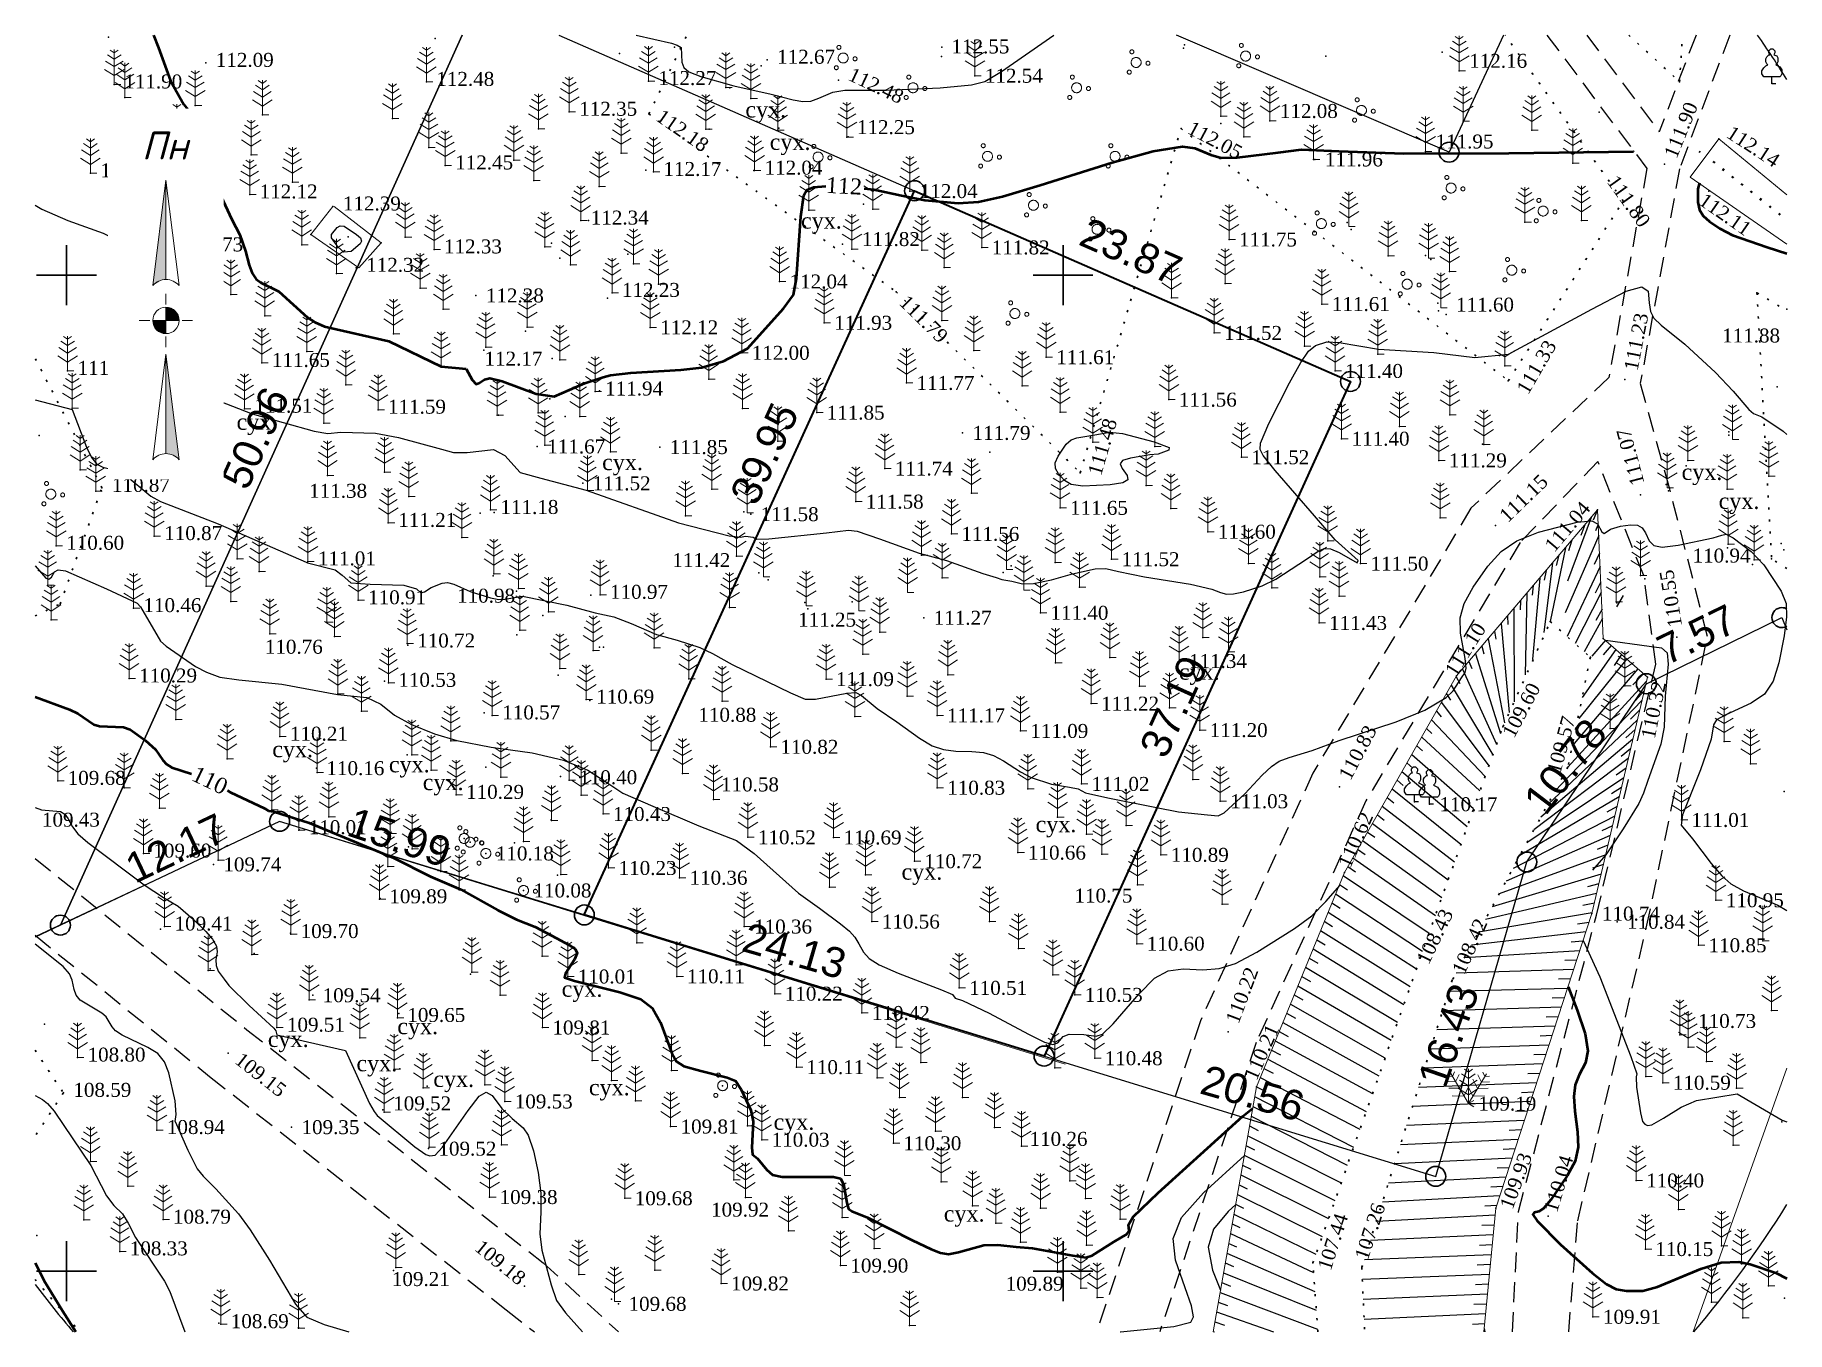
# Model space of a CAD drawing. Header units: millimetres. Extents: x 5405448.4 to 5405536.3, y 5524796.9 to 5524862.1.
import ezdxf
from ezdxf.enums import TextEntityAlignment as Align

# ---------------------------------------------------------------- set-up
doc = ezdxf.new("R2010")
doc.units = ezdxf.units.MM
doc.set_wipeout_variables(frame=1)
for name, pattern in [('DASHEDX2', [1.5, 1, -0.5]), ('HIDDEN', [0.5, 0, -0.5]), ('суцільна', [50, 50, 0])]:
    doc.linetypes.add(name, pattern=pattern)
for name, color, linetype, lineweight in [('#Лист (текст_ПН)', 250, 'Continuous', 0), ('#Штамп', 250, 'Continuous', 0), ('11900000', 1, 'Continuous', 30), ('31661000', 7, 'Continuous', 0), ('Контур', 7, 'HIDDEN', 30), ('ограждение', 7, 'ZABOR', 20), ('рельеф', 7, 'Continuous', 0), ('ТОЧКИ', 7, 'Continuous', 30), ('усл. знак', 7, 'суцільна', 20)]:
    doc.layers.add(name, color=color, linetype=linetype, lineweight=lineweight)
for name, color, linetype in [('вис_1_1', 170, 'Continuous'), ('горизонт_1', 12, 'Continuous'), ('горизонтали', 42, 'Continuous'), ('дороги', 7, 'Continuous'), ('Ділянки_Межі', 10, 'Continuous'), ('надписи', 7, 'Continuous'), ('отметки', 7, 'Continuous'), ('промеры', 185, 'Continuous'), ('Растительность', 7, 'Continuous')]:
    doc.layers.add(name, color=color, linetype=linetype)
doc.styles.get("Standard").update_dxf_attribs({"font": 'arial.ttf'})
doc.styles.add('times', font='times.ttf')
doc.styles.add('Мой_Топо', font='isocpeui.ttf')
doc.linetypes.add('ZABOR', pattern='A,1,-0.1,[132,ltypeshp.shx,S=0.25,R=0,X=-0.1,Y=0],-0.4,1', length=2.5)
doc.linetypes.add('ЗаборДерПр', pattern='A,1,[130,ltypeshp.shx,S=0.25,R=0,X=0,Y=-0.25],1.5', length=2.5)
doc.linetypes.add('канава 0', pattern='A,0.9,0,["|",Standard,S=0.25,R=0,X=0,Y=0],0.1', length=1)

msp = doc.modelspace()

# ---------------------------------------------------------------- texts
at = {"layer": 'вис_1_1', "color": 7, "style": 'times'}
for s, p in [('112.54', (5405496.08, 5524860.01, 112.54)), ('111.96', (5405513.14, 5524855.81, 111.96)), ('112.04', (5405492.81, 5524854.22, 112.04)), ('111.75', (5405508.83, 5524851.79, 111.75)), ('111.82', (5405496.42, 5524851.39, 111.82)), ('112.28', (5405471.04, 5524848.98, 112.28)), ('112.04', (5405486.28, 5524849.68, 112.04)), ('111.61', (5405513.49, 5524848.55, 111.61)), ('112.12', (5405479.79, 5524847.38, 112.12)), ('111.93', (5405488.52, 5524847.61, 111.93)), ('111.52', (5405508.08, 5524847.1, 111.52)), ('111.88', (5405533.07, 5524846.969, 111.88)), ('112.00', (5405484.38, 5524846.1, 112)), ('111.61', (5405499.66, 5524845.88, 111.61)), ('111.77', (5405492.65, 5524844.59, 111.77)), ('111.40', (5405514.15, 5524845.19, 111.4)), ('111.56', (5405505.81, 5524843.75, 111.56)), ('111.85', (5405488.14, 5524843.1, 111.85)), ('111.79', (5405495.46, 5524842.08, 111.79)), ('111.67', (5405474.12, 5524841.4, 111.67)), ('111.85', (5405480.27, 5524841.37, 111.85)), ('111.40', (5405514.48, 5524841.79, 111.4)), ('111.74', (5405491.56, 5524840.29, 111.74)), ('111.52', (5405509.45, 5524840.86, 111.52)), ('111.29', (5405519.36, 5524840.7, 111.29)), ('111.52', (5405476.4, 5524839.55, 111.52)), ('111.58', (5405490.1, 5524838.63, 111.58)), ('111.65', (5405500.35, 5524838.32, 111.65)), ('111.58', (5405484.83, 5524838, 111.58)), ('111.56', (5405494.9, 5524837.01, 111.56)), ('111.60', (5405507.77, 5524837.12, 111.6)), ('111.42', (5405480.398, 5524835.694, 111.42)), ('111.52', (5405502.94, 5524835.74, 111.52)), ('110.94', (5405531.588, 5524835.923, 110.94)), ('111.50', (5405515.43, 5524835.52, 111.5)), ('111.40', (5405499.37, 5524833.05, 111.4)), ('111.25', (5405486.707, 5524832.705, 111.25)), ('111.27', (5405493.51, 5524832.8, 111.27)), ('111.43', (5405513.35, 5524832.54, 111.43)), ('111.34', (5405506.32, 5524830.63, 111.34)), ('111.09', (5405488.61, 5524829.72, 111.09)), ('110.88', (5405481.703, 5524827.93, 110.88)), ('111.17', (5405494.18, 5524827.9, 111.17)), ('111.22', (5405501.91, 5524828.49, 111.22)), ('111.09', (5405498.36, 5524827.12, 111.09)), ('111.20', (5405507.36, 5524827.16, 111.2)), ('110.82', (5405485.82, 5524826.32, 110.82)), ('110.16', (5405463.04, 5524825.25, 110.16)), ('110.58', (5405482.838, 5524824.433, 110.58)), ('110.83', (5405494.19, 5524824.27, 110.83)), ('111.02', (5405501.43, 5524824.46, 111.02)), ('111.03', (5405508.39, 5524823.59, 111.03)), ('110.17', (5405518.89, 5524823.44, 110.17)), ('110.43', (5405477.42, 5524822.95, 110.43)), ('111.01', (5405531.53, 5524822.65, 111.01)), ('110.52', (5405484.69, 5524821.78, 110.52)), ('110.69', (5405488.99, 5524821.77, 110.69)), ('110.18', (5405471.54, 5524820.97, 110.18)), ('110.66', (5405498.24, 5524821.01, 110.66)), ('110.89', (5405505.41, 5524820.9, 110.89)), ('109.74', (5405457.87, 5524820.42, 109.74)), ('110.23', (5405477.7, 5524820.24, 110.23)), ('110.72', (5405493.04, 5524820.58, 110.72)), ('110.08', (5405473.43, 5524819.11, 110.08)), ('110.36', (5405481.26, 5524819.75, 110.36)), ('110.75', (5405500.574, 5524818.854, 110.75)), ('110.95', (5405533.26, 5524818.62, 110.95)), ('110.36', (5405484.5, 5524817.3, 110.36)), ('110.56', (5405490.91, 5524817.55, 110.56)), ('110.74', (5405527.04, 5524817.95, 110.74)), ('110.84', (5405528.3, 5524817.54, 110.84)), ('110.60', (5405504.2, 5524816.44, 110.6)), ('110.85', (5405532.39, 5524816.36, 110.85)), ('110.01', (5405475.65, 5524814.79, 110.01)), ('110.11', (5405481.13, 5524814.8, 110.11)), ('109.54', (5405462.85, 5524813.85, 109.54)), ('110.22', (5405486.04, 5524813.93, 110.22)), ('110.51', (5405495.29, 5524814.22, 110.51)), ('110.53', (5405501.09, 5524813.87, 110.53)), ('110.42', (5405490.41, 5524812.96, 110.42)), ('109.81', (5405474.38, 5524812.23, 109.81)), ('110.73', (5405531.868, 5524812.56, 110.73)), ('110.11', (5405487.12, 5524810.24, 110.11)), ('110.48', (5405502.09, 5524810.69, 110.48)), ('110.59', (5405530.6, 5524809.46, 110.59)), ('109.52', (5405466.39, 5524808.422, 109.52)), ('109.53', (5405472.49, 5524808.52, 109.53)), ('109.19', (5405520.84, 5524808.41, 109.19)), ('109.35', (5405461.79, 5524807.23, 109.35)), ('109.35', (5405461.79, 5524807.23, 109.35)), ('109.81', (5405480.81, 5524807.26, 109.81)), ('110.26', (5405498.32, 5524806.641, 110.26)), ('109.52', (5405468.66, 5524806.15, 109.52)), ('110.03', (5405485.38, 5524806.6, 110.03)), ('110.30', (5405491.99, 5524806.42, 110.3)), ('110.40', (5405529.26, 5524804.55, 110.4)), ('109.38', (5405471.73, 5524803.72, 109.38)), ('109.68', (5405478.51, 5524803.66, 109.68)), ('109.92', (5405482.341, 5524803.088, 109.92)), ('110.15', (5405529.72, 5524801.11, 110.15)), ('109.90', (5405489.33, 5524800.28, 109.9)), ('109.82', (5405483.34, 5524799.38, 109.82)), ('109.89', (5405497.121, 5524799.372, 109.89)), ('109.68', (5405478.2, 5524798.36, 109.68)), ('109.91', (5405527.09, 5524797.71, 109.91))]:
    msp.add_text(s, height=0.7, dxfattribs=at).set_placement(p, align=Align.MIDDLE_LEFT)
for s, rotation, p in [('112.18', 325.20591, (5405479.72, 5524858.09, 112.18)), ('112.05', 331.9163, (5405506.347, 5524857.465, 112.05)), ('112.14', 326.99052, (5405533.415, 5524857.253, 112.14)), ('112.11', 325.10556, (5405532.038, 5524853.885, 112.11)), ('111.79', 315.46886, (5405491.976, 5524848.819, 111.79)), ('111.48', 73.60786, (5405501.565, 5524839.987, 111.48)), ('111.07', 104.83316, (5405528.842, 5524839.463, 111.07)), ('111.15', 44.00342, (5405522.06, 5524837.787, 111.15)), ('111.04', 49.79455, (5405524.371, 5524836.265, 111.04)), ('110.55', 99.01969, (5405530.722, 5524832.324, 110.55)), ('111.10', 57.86978, (5405519.415, 5524829.977, 111.1)), ('109.60', 62.11103, (5405522.313, 5524826.876, 109.6)), ('110.32', 78.5582, (5405529.341, 5524826.752, 110.32)), ('110.83', 62.21516, (5405514.103, 5524824.752, 110.83)), ('109.57', 74.50177, (5405524.607, 5524825.026, 109.57)), ('110.62', 65.97896, (5405514.084, 5524820.329, 110.62)), ('108.43', 64.11561, (5405518.02, 5524815.494, 108.43)), ('108.42', 65.84526, (5405519.809, 5524814.98, 108.42)), ('110.22', 69.3861, (5405508.466, 5524812.488, 110.22)), ('110.21', 66.37281, (5405509.383, 5524809.666, 110.21)), ('109.93', 69.83575, (5405522.22, 5524803.17, 109.93)), ('110.04', 73.28609, (5405524.445, 5524802.995, 110.04)), ('107.44', 72.20964, (5405513.092, 5524800.089, 107.44)), ('107.26', 71.92502, (5405514.951, 5524800.617, 107.26))]:
    msp.add_text(s, height=0.7, rotation=rotation, dxfattribs=at).set_placement(p, align=Align.MIDDLE_LEFT)
at = {"layer": 'горизонтали', "color": 32, "lineweight": 50, "style": 'times'}
for s, rotation, p in [('112', 356.81858, (5405488.126, 5524854.935, 181.067)), ('110', 334.42311, (5405456.548, 5524825.395, 110))]:
    msp.add_text(s, height=0.8, rotation=rotation, dxfattribs=at).set_placement(p, align=Align.TOP_LEFT)
at = {"layer": 'надписи', "color": 7, "style": 'times'}
for p in [(5405484.061, 5524858.713, 111.861), (5405485.283, 5524857.088, 111.861), (5405486.852, 5524853.136, 111.861), (5405458.532, 5524843.035, 111.861), (5405476.874, 5524841.012, 111.861), (5405531.038, 5524840.521, 111.861), (5405532.897, 5524839.065, 111.861), (5405505.811, 5524830.49, 111.861), (5405460.323, 5524826.602, 111.861), (5405466.174, 5524825.842, 111.861), (5405467.873, 5524824.947, 111.861), (5405498.623, 5524822.837, 111.861), (5405491.895, 5524820.452, 111.861), (5405474.842, 5524814.575, 111.861), (5405466.597, 5524812.697, 111.861), (5405460.1, 5524812.055, 111.861), (5405464.546, 5524810.834, 111.861), (5405468.404, 5524810.048, 111.861), (5405476.21, 5524809.629, 111.861), (5405485.475, 5524807.896, 111.861), (5405494.016, 5524803.29, 111.861)]:
    msp.add_text('сух.', height=0.8, dxfattribs=at).set_placement(p, align=Align.TOP_LEFT)
at = {"layer": 'отметки', "color": 7, "style": 'times'}
for s, p in [('112.55', (5405494.4, 5524861.48, 112.55)), ('112.16', (5405520.38, 5524860.76, 112.16)), ('112.08', (5405510.88, 5524858.24, 112.08)), ('112.25', (5405489.66, 5524857.43, 112.25)), ('111.95', (5405518.69, 5524856.71, 111.95)), ('111.82', (5405489.91, 5524851.81, 111.82)), ('111.60', (5405519.72, 5524848.52, 111.6))]:
    msp.add_text(s, height=0.7, dxfattribs=at).set_placement(p, align=Align.MIDDLE_LEFT)
for s, p in [('112.09', (5405457.489, 5524861.157, 112.088)), ('112.67', (5405485.652, 5524861.313, 112.667)), ('111.90', (5405452.897, 5524860.073, 111.904)), ('112.48', (5405468.554, 5524860.202, 112.482)), ('112.27', (5405479.696, 5524860.245, 112.273)), ('112.35', (5405475.725, 5524858.703, 112.346)), ('111.65', (5405451.698, 5524855.613, 111.652)), ('112.45', (5405469.499, 5524856.008, 112.451)), ('112.17', (5405479.952, 5524855.681, 112.17)), ('112.04', (5405485.022, 5524855.746, 112.041)), ('112.12', (5405459.69, 5524854.552, 112.121)), ('112.39', (5405463.866, 5524853.947, 112.39)), ('112.34', (5405476.304, 5524853.24, 112.339)), ('111.73', (5405455.955, 5524851.894, 111.73)), ('111.46', (5405453.119, 5524851.577, 111.458)), ('112.33', (5405468.938, 5524851.792, 112.328)), ('112.32', (5405465.035, 5524850.868, 112.316)), ('112.23', (5405477.869, 5524849.61, 112.228)), ('111.44', (5405453.126, 5524847.954, 111.442)), ('111.10', (5405450.554, 5524845.694, 111.098)), ('111.65', (5405460.304, 5524846.092, 111.654)), ('112.17', (5405470.97, 5524846.159, 112.165)), ('111.94', (5405477.024, 5524844.658, 111.943)), ('111.51', (5405459.428, 5524843.797, 111.509)), ('111.59', (5405466.129, 5524843.747, 111.587)), ('111.20', (5405454.802, 5524841.992, 111.203)), ('110.87', (5405452.278, 5524839.818, 110.87)), ('111.38', (5405462.173, 5524839.524, 111.384)), ('111.18', (5405471.772, 5524838.711, 111.175)), ('111.21', (5405466.645, 5524838.063, 111.211)), ('110.60', (5405449.983, 5524836.914, 110.604)), ('110.87', (5405454.9, 5524837.399, 110.866)), ('111.01', (5405462.614, 5524836.13, 111.006)), ('110.98', (5405469.596, 5524834.259, 110.977)), ('110.97', (5405477.27, 5524834.452, 110.968)), ('110.46', (5405453.86, 5524833.783, 110.465)), ('110.91', (5405465.133, 5524834.178, 110.913)), ('110.76', (5405459.95, 5524831.696, 110.764)), ('110.72', (5405467.595, 5524832.009, 110.722)), ('110.29', (5405453.641, 5524830.251, 110.286)), ('110.53', (5405466.649, 5524830.034, 110.533)), ('110.69', (5405476.578, 5524829.193, 110.69)), ('110.57', (5405471.863, 5524828.399, 110.566)), ('110.21', (5405461.209, 5524827.333, 110.21)), ('109.68', (5405450.058, 5524825.113, 109.678)), ('110.40', (5405475.726, 5524825.144, 110.396)), ('110.29', (5405470.047, 5524824.41, 110.295)), ('109.43', (5405448.766, 5524823.015, 109.431)), ('110.01', (5405462.153, 5524822.636, 110.007)), ('109.60', (5405454.357, 5524821.462, 109.602)), ('109.89', (5405466.197, 5524819.167, 109.894)), ('109.41', (5405455.419, 5524817.801, 109.413)), ('109.70', (5405461.747, 5524817.423, 109.695)), ('109.65', (5405467.1, 5524813.211, 109.65)), ('109.51', (5405461.058, 5524812.724, 109.514)), ('108.80', (5405451.055, 5524811.221, 108.801)), ('108.59', (5405450.343, 5524809.451, 108.588)), ('108.94', (5405455.034, 5524807.585, 108.942)), ('108.79', (5405455.34, 5524803.086, 108.787)), ('108.33', (5405453.174, 5524801.495, 108.326)), ('109.21', (5405466.324, 5524799.954, 109.206)), ('108.69', (5405458.241, 5524797.838, 108.687))]:
    msp.add_text(s, height=0.7, dxfattribs=at).set_placement(p, align=Align.TOP_LEFT)
for s, rotation, p in [('112.48', 334.74279, (5405489.457, 5524860.457, 112.484)), ('111.90', 67.83489, (5405530.13, 5524856.072, 111.9)), ('111.80', 305.54532, (5405527.828, 5524855.102, 111.795)), ('111.23', 79.00524, (5405528.139, 5524845.3, 111.231)), ('111.33', 59.78525, (5405522.721, 5524844.308, 111.332)), ('109.15', 321.97163, (5405458.815, 5524811.037, 109.145)), ('109.18', 320.84911, (5405470.861, 5524801.631, 109.182))]:
    msp.add_text(s, height=0.7, rotation=rotation, dxfattribs=at).set_placement(p, align=Align.TOP_LEFT)
at = {"layer": 'промеры', "char_height": 1.5, "attachment_point": 1}
for s, insert, rotation in [('23.87', (5405501.313, 5524852.93), 336.35584), ('50.96', (5405457.702, 5524839.749), 65.72202), ('39.95', (5405483.245, 5524838.972), 65.49193), ('7.57', (5405529.637, 5524831.746), 25.97611), ('37.19', (5405503.789, 5524826.272), 65.65148), ('10.78', (5405523.013, 5524823.717), 52.75271), ('12.17', (5405452.79, 5524820.792), 25.34219), ('15.99', (5405464.454, 5524823.323), 341.51697), ('24.13', (5405484.216, 5524817.533), 343.94963), ('16.43', (5405517.767, 5524809.618), 70.86607), ('20.56', (5405507.203, 5524810.384), 343.94963)]:
    msp.add_mtext(s, dxfattribs=dict(at, insert=insert, rotation=rotation))

# ---------------------------------------------------------------- blocks, each defined once
blk = doc.blocks.new('A$C2ACB5305')
at = {"layer": 'Растительность'}
blk.add_lwpolyline([(0.2, 0), (0.2, 0), (0, 0), (0, 0.35), (-0.4, 0.35), (-0.5, 0.5), (-0.5, 0.65), (-0.4, 0.8), (-0.3, 0.9), (-0.2, 0.95), (-0.25, 1), (-0.3, 1.1), (-0.3, 1.25), (-0.25, 1.35), (-0.15, 1.45), (-0.1, 1.45), (-0.15, 1.55), (-0.15, 1.65), (-0.05, 1.75), (0.05, 1.75), (0.15, 1.65), (0.15, 1.55), (0.1, 1.45), (0.25, 1.4), (0.3, 1.3), (0.3, 1.1), (0.25, 1), (0.2, 0.95), (0.4, 0.85), (0.5, 0.7), (0.5, 0.5), (0.45, 0.4), (0.4, 0.35), (0, 0.35)], dxfattribs=at)
blk = doc.blocks.new('A$C51FE15A3')
at = {"layer": 'Растительность', "color": 94, "lineweight": 0}
for points in [[(-0.447, 1.172), (0, 0.895), (0.447, 1.172)], [(-0.343, 1.489), (0, 1.267), (0.343, 1.489)], [(-0.201, 1.726), (0, 1.584), (0.201, 1.726)], [(0, 1.75), (0, 0), (0.319, 0)], [(-0.493, 0.753), (0, 0.444), (0.493, 0.753)]]:
    blk.add_lwpolyline(points, dxfattribs=at)
blk = doc.blocks.new('A$C72385B22')
at = {"layer": 'усл. знак'}
for centre, radius in [((0, 0), 0.625), ((-0.02, 1.49), 0.25), ((-1.29, -0.64), 0.25), ((1.28, -0.76), 0.25)]:
    blk.add_circle(centre, radius, dxfattribs=at)
blk = doc.blocks.new('*U31')
at = {"color": 0}
for points in [[(-0.113, 0), (-0.109, -0.029), (-0.097, -0.056)], [(-0.113, 0), (-0.097, -0.056), (0, 0)], [(-0.097, -0.056), (0, -0.113), (0, 0)], [(-0.097, -0.056), (-0.08, -0.08), (-0.056, -0.097)], [(-0.097, -0.056), (-0.056, -0.097), (0, -0.113)], [(-0.056, -0.097), (-0.029, -0.109), (0, -0.113)]]:
    blk.add_solid(points, dxfattribs=at)
blk = doc.blocks.new('*U32')
at = {"color": 0}
for points in [[(0, 0), (0.097, 0.056), (0, 0.113)], [(0.097, 0.056), (0.029, 0.109), (0, 0.113)], [(0, 0), (0.113, 0), (0.097, 0.056)], [(0.097, 0.056), (0.056, 0.097), (0.029, 0.109)], [(0.097, 0.056), (0.08, 0.08), (0.056, 0.097)], [(0.113, 0), (0.109, 0.029), (0.097, 0.056)]]:
    blk.add_solid(points, dxfattribs=at)
blk = doc.blocks.new('*U33')
at = {"color": 0}
for points in [[(0, -1.136), (0.021, -1.138), (0, -0.288)], [(0.021, -1.138), (0.042, -1.142), (0, -0.288)], [(0.042, -1.142), (0.062, -1.15), (0, -0.288)], [(0.062, -1.15), (0.081, -1.16), (0, -0.288)], [(0.081, -1.16), (0.098, -1.173), (0, -0.288)], [(0.098, -1.173), (0.113, -1.188), (0, -0.288)]]:
    blk.add_solid(points, dxfattribs=at)
blk = doc.blocks.new('*U34')
at = {"color": 0}
for points in [[(-0.113, 0.297), (-0.098, 0.312), (0, 1.197)], [(-0.098, 0.312), (-0.081, 0.325), (0, 1.197)], [(-0.081, 0.325), (-0.062, 0.335), (0, 1.197)], [(-0.062, 0.335), (-0.042, 0.343), (0, 1.197)], [(-0.042, 0.343), (-0.021, 0.347), (0, 1.197)], [(-0.021, 0.347), (0, 0.349), (0, 1.197)]]:
    blk.add_solid(points, dxfattribs=at)
blk = doc.blocks.new('#Північ')
at = {"color": 7}
blk.add_wipeout([(-2.901, 10.635), (2.901, 10.635), (2.901, -7.981), (-2.901, -7.981)], dxfattribs=at).dxf.layer = '#Лист (текст_ПН)'
at = {"layer": '#Лист (текст_ПН)'}
for p, q in [((-0.663, 1.748), (0, 7.043)), ((0, 7.043), (0, 2.052)), ((0, 7.043), (0.663, 1.748)), ((0, 1.337), (0, 0.807)), ((-1.337, 0), (-0.807, 0)), ((-0.662, 0), (0.662, 0)), ((0, 0.662), (0, -0.662)), ((1.337, 0), (0.807, 0)), ((0, -1.337), (0, -0.807)), ((-0.663, -6.99), (0, -1.695)), ((0, -1.695), (0.663, -6.99)), ((0, -1.695), (0, -6.686))]:
    blk.add_line(p, q, dxfattribs=at)
at = {"layer": '#Лист (текст_ПН)', "flags": 128}
for points in [[(0, 7.043), (-0.663, 1.748, -0.218585), (0, 2.052)], [(0, 0), (-0.662, 0, 0.414214), (0, -0.662)]]:
    blk.add_lwpolyline(points, format="xyb", close=True, dxfattribs=at)
at = {"layer": '#Лист (текст_ПН)'}
blk.add_circle((0, 0), 0.662, dxfattribs=at)
for centre in [(0, 1.178), (0, -7.56)]:
    blk.add_arc(centre, 0.874, 40.67981, 139.32019, dxfattribs=at)
at = {"layer": '#Лист (текст_ПН)', "xscale": 5.883850111352785, "yscale": 5.883850111352785, "zscale": 5.883850111352785}
for name in ['*U34', '*U31', '*U32', '*U33']:
    blk.add_blockref(name, (0, 0), dxfattribs=at)
at = {"layer": '#Лист (текст_ПН)', "style": 'Мой_Топо'}
blk.add_text('Пн', height=1.4, dxfattribs=at).set_placement((-1.217, 8.077))

# ---------------------------------------------------------------- linework, layer by layer
for centre, radius, start, end in [((5405490.995, 5524831.575, 111.5), 53.406, 31.92086, 34.79968), ((5405490.993, 5524831.582, 111.5), 53.406, 319.56972, 328.08243), ((5405490.992, 5524831.58, 111.5), 53.405, 217.14007, 220.4279)]:
    msp.add_arc(centre, radius, start, end)
at = {"layer": '11900000', "color": 7}
for points in [[(5405450, 5524848.5, 0), (5405450, 5524851.5, 0)], [(5405450, 5524848.5, 0), (5405450, 5524851.5, 0)], [(5405500, 5524848.5, 0), (5405500, 5524851.5, 0)], [(5405500, 5524848.5, 0), (5405500, 5524851.5, 0)], [(5405448.5, 5524850, 0), (5405451.5, 5524850, 0)], [(5405448.5, 5524850, 0), (5405451.5, 5524850, 0)], [(5405498.5, 5524850, 0), (5405501.5, 5524850, 0)], [(5405498.5, 5524850, 0), (5405501.5, 5524850, 0)], [(5405450, 5524798.5, 0), (5405450, 5524801.5, 0)], [(5405450, 5524798.5, 0), (5405450, 5524801.5, 0)], [(5405500, 5524798.5, 0), (5405500, 5524801.5, 0)], [(5405500, 5524798.5, 0), (5405500, 5524801.5, 0)], [(5405448.5, 5524800, 0), (5405451.5, 5524800, 0)], [(5405448.5, 5524800, 0), (5405451.5, 5524800, 0)], [(5405498.5, 5524800, 0), (5405501.5, 5524800, 0)], [(5405498.5, 5524800, 0), (5405501.5, 5524800, 0)]]:
    msp.add_polyline3d(points, dxfattribs=at)
at = {"layer": '31661000', "color": 7, "lineweight": 20, "elevation": 2.35}
msp.add_lwpolyline([(5405526.82, 5524838.22), (5405527.11, 5524831.76), (5405529.32, 5524829.82)], dxfattribs=at)
at = {"layer": 'вис_1_1', "color": 7}
for p in [(5405493.92, 5524861.44, 112.65), (5405506.05, 5524861.4, 112.35), (5405484.85, 5524860.51, 112.69), (5405495.58, 5524860.01, 112.54), (5405483.28, 5524859.41, 112.48), (5405479.22, 5524858.09, 112.18), (5405482.24, 5524857.32, 112.19), (5405485.74, 5524857.38, 112.26), (5405505.92, 5524857.36, 112.05), (5405507.92, 5524857.62, 112.12), (5405489.22, 5524856.94, 112.34), (5405532.9, 5524856.85, 112.14), (5405512.64, 5524855.81, 111.96), (5405479.06, 5524855.27, 112.26), (5405484.48, 5524855.26, 112.11), (5405492.31, 5524854.22, 112.04), (5405532.4, 5524854.21, 112.11), (5405476.19, 5524852.75, 112.4), (5405489.99, 5524853.56, 111.88), (5405514.46, 5524852.29, 111.81), (5405474.34, 5524851.6, 112.36), (5405478.17, 5524851.05, 112.38), (5405488.93, 5524851.56, 111.9), (5405492.91, 5524851.25, 111.73), (5405495.92, 5524851.39, 111.82), (5405508.33, 5524851.79, 111.75), (5405518.19, 5524850.98, 111.79), (5405474.75, 5524850.86, 112.38), (5405494.04, 5524850.38, 111.65), (5405479.71, 5524849.55, 112.29), (5405485.78, 5524849.68, 112.04), (5405508.13, 5524849.58, 111.61), (5405470.54, 5524848.98, 112.28), (5405477.15, 5524848.84, 112.3), (5405491.62, 5524849.17, 111.79), (5405505.45, 5524848.86, 111.61), (5405512.99, 5524848.55, 111.61), (5405518.8, 5524848.59, 111.63), (5405534.82, 5524849.12, 111.86), (5405488.02, 5524847.61, 111.93), (5405493.92, 5524847.72, 111.79), (5405518.84, 5524848.21, 111.6), (5405473.03, 5524847.19, 112.14), (5405479.29, 5524847.38, 112.12), (5405507.58, 5524847.1, 111.52), (5405470.94, 5524846.24, 112.18), (5405474.36, 5524845.82, 112.11), (5405483.88, 5524846.1, 112), (5405495.53, 5524846.21, 111.83), (5405499.16, 5524845.88, 111.61), (5405512.12, 5524846.44, 111.51), (5405515.79, 5524846.04, 111.49), (5405521.9, 5524845.96, 111.52), (5405513.65, 5524845.19, 111.4), (5405528.27, 5524845.45, 111.26), (5405476.75, 5524844.2, 111.95), (5405482.22, 5524844.77, 111.97), (5405492.15, 5524844.59, 111.77), (5405497.95, 5524844.44, 111.62), (5405535.84, 5524844.4, 111.63), (5405474.25, 5524843.79, 112), (5405483.92, 5524843.31, 111.85), (5405487.64, 5524843.1, 111.85), (5405499.86, 5524843.12, 111.59), (5405505.31, 5524843.75, 111.56), (5405471.67, 5524842.97, 111.72), (5405475.02, 5524842.9, 111.91), (5405516.88, 5524842.4, 111.33), (5405519.41, 5524842.99, 111.35), (5405473.62, 5524841.4, 111.67), (5405479.77, 5524841.37, 111.85), (5405485.69, 5524841.66, 111.81), (5405494.96, 5524842.08, 111.79), (5405501.49, 5524841.62, 111.48), (5405504.6, 5524841.4, 111.49), (5405513.98, 5524841.79, 111.4), (5405521.05, 5524841.52, 111.31), (5405533.41, 5524841.97, 111.39), (5405496.32, 5524841.12, 111.76), (5405508.95, 5524840.86, 111.52), (5405518.86, 5524840.7, 111.29), (5405531.26, 5524840.42, 111.3), (5405475.9, 5524839.55, 111.52), (5405491.06, 5524840.29, 111.74), (5405500.86, 5524840.08, 111.38), (5405482.37, 5524839.25, 111.69), (5405495.4, 5524839.05, 111.7), (5405504.17, 5524839.44, 111.53), (5405528.97, 5524838.98, 111.07), (5405530.38, 5524839.17, 111.27), (5405471.46, 5524838.09, 111.26), (5405481.06, 5524837.92, 111.55), (5405483.99, 5524838.12, 111.61), (5405484.33, 5524838, 111.58), (5405489.6, 5524838.63, 111.58), (5405499.85, 5524838.32, 111.65), (5405505.41, 5524838.28, 111.54), (5405518.93, 5524837.82, 111.31), (5405526.82, 5524838.22, 111.04), (5405494.4, 5524837.01, 111.56), (5405507.27, 5524837.12, 111.6), (5405521.7, 5524837.44, 111.15), (5405513.28, 5524836.67, 111.51), (5405533.34, 5524836.31, 110.94), (5405536.17, 5524836.21, 111.1), (5405483.61, 5524835.89, 111.42), (5405492.9, 5524835.94, 111.5), (5405497.4, 5524835.41, 111.57), (5405499.6, 5524835.58, 111.56), (5405502.44, 5524835.74, 111.52), (5405509.3, 5524835.53, 111.57), (5405514.93, 5524835.52, 111.5), (5405534.6, 5524835.48, 110.96), (5405471.4, 5524834.9, 111.08), (5405484.74, 5524835.05, 111.36), (5405485.21, 5524834.7, 111.38), (5405493.93, 5524834.8, 111.45), (5405496.99, 5524835.07, 111.52), (5405500.83, 5524834.34, 111.44), (5405510.48, 5524834.3, 111.49), (5405512.88, 5524834.85, 111.43), (5405529.2, 5524834.76, 110.87), (5405472.57, 5524834.14, 111.01), (5405476.31, 5524833.93, 111.04), (5405487.04, 5524833.57, 111.31), (5405489.42, 5524833.6, 111.29), (5405513.85, 5524833.89, 111.41), (5405527.79, 5524833.55, 110.89), (5405473.9, 5524832.91, 110.96), (5405483.27, 5524833.32, 111.17), (5405487.19, 5524833.25, 111.25), (5405493.01, 5524832.8, 111.27), (5405498.87, 5524833.05, 111.4), (5405512.85, 5524832.54, 111.43), (5405524.45, 5524832.61, 110.27), (5405472.59, 5524831.95, 110.89), (5405490.8, 5524832.07, 111.19), (5405507.01, 5524831.81, 111.41), (5405527.11, 5524831.76, 110.55), (5405530.8, 5524831.83, 110.55), (5405467.13, 5524831.43, 110.76), (5405476.74, 5524831.32, 110.94), (5405479.48, 5524831.29, 110.95), (5405489.95, 5524830.98, 111.18), (5405502.35, 5524830.8, 111.32), (5405508.3, 5524831.09, 111.48), (5405526.46, 5524830.82, 110.1), (5405474.67, 5524829.92, 110.78), (5405494.22, 5524829.93, 111.18), (5405499.63, 5524830.53, 111.29), (5405505.82, 5524830.63, 111.34), (5405519.75, 5524829.88, 111.1), (5405465.95, 5524829.62, 110.57), (5405481.22, 5524829.73, 110.87), (5405488.11, 5524829.72, 111.09), (5405503.83, 5524829.37, 111.36), (5405528.19, 5524829.38, 110.01), (5405529.32, 5524829.82, 110.32), (5405476.25, 5524828.64, 110.73), (5405482.89, 5524828.62, 110.88), (5405492.18, 5524828.87, 111.19), (5405501.41, 5524828.49, 111.22), (5405505.35, 5524828.28, 111.23), (5405470.96, 5524828.03, 110.6), (5405489.56, 5524827.85, 110.88), (5405493.68, 5524827.9, 111.17), (5405522.07, 5524827.33, 109.6), (5405527.45, 5524827.24, 109.93), (5405497.86, 5524827.12, 111.09), (5405506.86, 5524827.16, 111.2), (5405533.17, 5524826.59, 111.12), (5405467.09, 5524825.92, 110.43), (5405479.34, 5524826.15, 110.65), (5405485.32, 5524826.32, 110.82), (5405534.5, 5524825.47, 111.2), (5405462.54, 5524825.25, 110.16), (5405471.03, 5524825.3, 110.44), (5405474.79, 5524824.84, 110.44), (5405480.91, 5524824.99, 110.61), (5405506.52, 5524824.68, 111.09), (5405525.33, 5524825.3, 109.57), (5405475.83, 5524823.89, 110.43), (5405493.69, 5524824.27, 110.83), (5405498.23, 5524824.21, 110.97), (5405500.93, 5524824.46, 111.02), (5405513.87, 5524824.31, 110.83), (5405536.18, 5524824.08, 111.25), (5405460.29, 5524823.12, 110), (5405476.92, 5524822.95, 110.43), (5405482.46, 5524823.67, 110.58), (5405507.89, 5524823.59, 111.03), (5405517.64, 5524823.56, 110.48), (5405518.39, 5524823.44, 110.17), (5405461.68, 5524822.15, 109.97), (5405474.32, 5524822.66, 110.3), (5405499.73, 5524822.79, 110.81), (5405503.17, 5524822.38, 110.94), (5405531.03, 5524822.65, 111.01), (5405467.16, 5524821.3, 110.05), (5405469.95, 5524821.72, 110.22), (5405470.25, 5524821.53, 110.16), (5405472.47, 5524821.5, 110.21), (5405484.19, 5524821.78, 110.52), (5405488.49, 5524821.77, 110.69), (5405501.18, 5524821.93, 110.88), (5405457.37, 5524820.42, 109.74), (5405471.04, 5524820.97, 110.18), (5405477.2, 5524820.24, 110.23), (5405492.54, 5524820.58, 110.72), (5405497.74, 5524821.01, 110.66), (5405501.95, 5524820.94, 110.84), (5405504.91, 5524820.9, 110.89), (5405468.64, 5524820.11, 110.04), (5405474.64, 5524819.88, 110.18), (5405480.76, 5524819.75, 110.36), (5405490.09, 5524819.89, 110.61), (5405503.73, 5524819.4, 110.75), (5405514.12, 5524820.02, 110.62), (5405465.74, 5524818.71, 109.84), (5405469.57, 5524819.24, 110), (5405472.93, 5524819.11, 110.08), (5405488.28, 5524819.27, 110.56), (5405507.98, 5524818.43, 110.81), (5405532.76, 5524818.62, 110.95), (5405490.41, 5524817.55, 110.56), (5405496.31, 5524817.56, 110.59), (5405526.54, 5524817.95, 110.74), (5405454.71, 5524817.17, 109.49), (5405461.23, 5524816.97, 109.65), (5405484, 5524817.3, 110.36), (5405527.8, 5524817.54, 110.84), (5405459.41, 5524815.95, 109.55), (5405473.86, 5524815.82, 109.93), (5405478.61, 5524816.49, 110.1), (5405497.76, 5524816.2, 110.62), (5405503.7, 5524816.44, 110.6), (5405531.89, 5524816.36, 110.85), (5405535.11, 5524816.59, 110.89), (5405457.21, 5524815.17, 109.5), (5405470.27, 5524814.91, 109.82), (5405483.6, 5524815.38, 110.16), (5405517.92, 5524815.71, 108.43), (5405475.15, 5524814.79, 110.01), (5405480.63, 5524814.8, 110.11), (5405494.79, 5524814.22, 110.51), (5405499.49, 5524814.88, 110.62), (5405519.53, 5524814.6, 108.42), (5405462.35, 5524813.85, 109.54), (5405471.75, 5524813.86, 109.84), (5405485.54, 5524813.93, 110.22), (5405500.59, 5524813.87, 110.53), (5405466.67, 5524812.93, 109.6), (5405489.91, 5524812.96, 110.42), (5405535.55, 5524813.08, 110.72), (5405473.88, 5524812.23, 109.81), (5405508.29, 5524812.02, 110.22), (5405530.95, 5524811.87, 110.73), (5405476.37, 5524810.57, 109.72), (5405485.02, 5524811.32, 110.12), (5405491.62, 5524811.25, 110.36), (5405501.59, 5524810.69, 110.48), (5405531.37, 5524811.25, 110.64), (5405532.28, 5524810.52, 110.58), (5405466.73, 5524810.15, 109.58), (5405480.36, 5524810.08, 109.98), (5405486.62, 5524810.24, 110.11), (5405490.67, 5524809.7, 110.4), (5405492.86, 5524810.48, 110.42), (5405499.59, 5524810.21, 110.47), (5405529.24, 5524809.78, 110.58), (5405468.1, 5524809.29, 109.58), (5405470.99, 5524809.36, 109.5), (5405477.35, 5524809.57, 109.74), (5405482.92, 5524809.31, 109.97), (5405509.7, 5524809.25, 110.21), (5405530.1, 5524809.46, 110.59), (5405533.8, 5524809.19, 110.5), (5405465.87, 5524808.1, 109.52), (5405471.99, 5524808.52, 109.53), (5405478.55, 5524808.55, 109.76), (5405491.79, 5524808.71, 110.32), (5405494.96, 5524808.72, 110.37), (5405520.34, 5524808.41, 109.19), (5405461.29, 5524807.23, 109.35), (5405461.29, 5524807.23, 109.35), (5405480.31, 5524807.26, 109.81), (5405484.16, 5524807.3, 109.98), (5405493.6, 5524807.02, 110.3), (5405496.56, 5524807.22, 110.32), (5405536.06, 5524807.49, 110.5), (5405468.16, 5524806.15, 109.52), (5405471.83, 5524806.35, 109.43), (5405484.88, 5524806.6, 110.03), (5405489.03, 5524806.31, 110.03), (5405491.49, 5524806.42, 110.3), (5405497.91, 5524806.28, 110.26), (5405533.63, 5524806.33, 110.32), (5405483.48, 5524804.58, 109.95), (5405493.89, 5524804.49, 110.18), (5405500.34, 5524804.54, 110.16), (5405528.76, 5524804.55, 110.4), (5405471.23, 5524803.72, 109.38), (5405478.01, 5524803.66, 109.68), (5405484.06, 5524803.69, 109.92), (5405501.13, 5524803.65, 110.13), (5405488.92, 5524802.7, 109.97), (5405495.46, 5524803.28, 110.17), (5405498.87, 5524803.16, 110.08), (5405502.87, 5524802.61, 110.08), (5405521.72, 5524803.17, 109.93), (5405524.34, 5524802.76, 110.04), (5405530.88, 5524803.09, 110.25), (5405486.22, 5524802.03, 109.96), (5405496.63, 5524802.41, 110.07), (5405490.53, 5524801.13, 109.93), (5405497.87, 5524801.46, 110.02), (5405501.18, 5524801.3, 110.07), (5405529.22, 5524801.11, 110.15), (5405533.04, 5524801.27, 110.05), (5405466.41, 5524800.03, 109.23), (5405479.51, 5524800.05, 109.74), (5405488.83, 5524800.28, 109.9), (5405512.54, 5524800.41, 107.44), (5405514.99, 5524800.18, 107.26), (5405534.05, 5524800.37, 109.99), (5405475.7, 5524799.83, 109.6), (5405482.84, 5524799.38, 109.82), (5405499.72, 5524799.95, 109.89), (5405500.89, 5524799.14, 109.8), (5405535.39, 5524799.26, 109.95), (5405477.35, 5524798.6, 109.61), (5405477.7, 5524798.36, 109.68), (5405501.72, 5524798.67, 109.79), (5405532.53, 5524798.44, 109.86), (5405536.2, 5524798.64, 109.95), (5405457.64, 5524797.39, 108.69), (5405526.59, 5524797.71, 109.91), (5405534.11, 5524797.65, 109.87), (5405461.64, 5524797.18, 108.97), (5405492.3, 5524797.27, 109.77)]:
    msp.add_point(p, dxfattribs=at)
at = {"layer": 'горизонт_1', "color": 32}
for points in [[(5405480.84, 5524861.432, 112.5), (5405480.87, 5524860.69, 112.5), (5405480.97, 5524860.43, 112.5), (5405481.23, 5524860.21, 112.5), (5405481.83, 5524859.98, 112.5), (5405483.48, 5524859.5, 112.5), (5405485.35, 5524859.08, 112.5), (5405486.46, 5524858.8, 112.5), (5405486.95, 5524858.71, 112.5), (5405487.34, 5524858.74, 112.5), (5405487.75, 5524858.88, 112.5), (5405488.45, 5524859.19, 112.5), (5405489.05, 5524859.29, 112.5), (5405491.14, 5524859.29, 112.5), (5405493.83, 5524859.41, 112.5), (5405495.4, 5524859.56, 112.5), (5405496.08, 5524859.72, 112.5), (5405496.91, 5524860.22, 112.5), (5405499.544, 5524862.054, 112.5)], [(5405463.485, 5524835.204, 111), (5405463.822, 5524834.94, 111), (5405464.27, 5524834.55, 111), (5405465.24, 5524834.49, 111), (5405466.92, 5524834.43, 111), (5405467.56, 5524834.26, 111), (5405467.78, 5524834.06, 111), (5405467.96, 5524834.11, 111), (5405468.29, 5524834.32, 111), (5405468.85, 5524834.53, 111), (5405469.12, 5524834.57, 111), (5405469.43, 5524834.49, 111), (5405470.26, 5524834.12, 111), (5405471.27, 5524833.8, 111), (5405471.69, 5524833.71, 111), (5405472, 5524833.74, 111), (5405472.88, 5524833.89, 111), (5405475.11, 5524833.43, 111), (5405476.53, 5524833.04, 111), (5405477.46, 5524832.84, 111), (5405478.33, 5524832.51, 111), (5405479.6, 5524831.96, 111), (5405480.64, 5524831.68, 111), (5405481.77, 5524831.31, 111), (5405482.41, 5524831.01, 111), (5405483.4, 5524830.45, 111), (5405486.33, 5524829.03, 111), (5405487.06, 5524828.71, 111), (5405487.58, 5524828.72, 111), (5405489.16, 5524829.01, 111), (5405489.6, 5524829.05, 111), (5405489.89, 5524828.9, 111), (5405490.67, 5524828.24, 111), (5405491.66, 5524827.58, 111), (5405492.8, 5524826.76, 111), (5405493.43, 5524826.37, 111), (5405494, 5524826.18, 111), (5405494.62, 5524826.1, 111), (5405495.42, 5524826.09, 111), (5405496.01, 5524826.03, 111), (5405496.51, 5524825.89, 111), (5405497.02, 5524825.62, 111), (5405497.86, 5524825.06, 111), (5405498.4, 5524824.78, 111), (5405499.42, 5524824.45, 111), (5405500.33, 5524824.3, 111), (5405500.76, 5524824.22, 111), (5405501.13, 5524824.02, 111), (5405502.24, 5524823.76, 111), (5405504.69, 5524823.27, 111), (5405505.8, 5524823.05, 111), (5405507.25, 5524822.91, 111), (5405507.79, 5524822.85, 111), (5405508.09, 5524823.01, 111), (5405509.12, 5524823.97, 111), (5405510, 5524824.9, 111), (5405510.46, 5524825.34, 111), (5405510.85, 5524825.6, 111), (5405511.35, 5524825.79, 111), (5405512.5, 5524826.13, 111), (5405513.85, 5524826.64, 111), (5405516.72, 5524827.57, 111), (5405518.16, 5524828.16, 111), (5405519.23, 5524828.79, 111), (5405519.57, 5524829.14, 111), (5405520, 5524829.79, 111), (5405520.18, 5524830.05, 111), (5405520.23, 5524830.27, 111), (5405520.18, 5524830.76, 111), (5405519.95, 5524832.03, 111), (5405519.92, 5524832.8, 111), (5405520.13, 5524833.52, 111), (5405520.58, 5524834.33, 111), (5405521.32, 5524835.39, 111), (5405521.99, 5524836.13, 111), (5405522.77, 5524836.67, 111), (5405523.85, 5524837.09, 111), (5405525.8, 5524837.6, 111), (5405526.54, 5524837.67, 111), (5405526.82, 5524837.51, 111), (5405527.03, 5524837.11, 111), (5405527.16, 5524837.03, 111), (5405527.47, 5524837.25, 111), (5405527.97, 5524837.4, 111), (5405528.48, 5524837.46, 111), (5405528.82, 5524837.45, 111), (5405529.06, 5524837.32, 111), (5405529.23, 5524837.07, 111), (5405529.41, 5524836.67, 111), (5405529.65, 5524836.43, 111), (5405530.07, 5524836.35, 111), (5405530.87, 5524836.44, 111), (5405532.63, 5524836.81, 111), (5405533.06, 5524836.95, 111), (5405533.27, 5524836.99, 111), (5405533.62, 5524836.82, 111), (5405534.53, 5524836.12, 111), (5405535.16, 5524835.46, 111), (5405536.04, 5524834.14, 111), (5405536.28, 5524833.52, 111), (5405536.3, 5524832.84, 111), (5405536.18, 5524831.9, 111), (5405535.91, 5524830.54, 111), (5405535.63, 5524829.61, 111), (5405535.2, 5524828.97, 111), (5405534.52, 5524828.51, 111), (5405533.25, 5524827.93, 111), (5405532.79, 5524827.67, 111), (5405532.64, 5524827.43, 111), (5405532.52, 5524826.7, 111), (5405531.99, 5524825.16, 111), (5405531.09, 5524822.91, 111), (5405531.01, 5524822.39, 111), (5405531.58, 5524821.7, 111), (5405532.52, 5524820.47, 111), (5405533.06, 5524819.84, 111), (5405533.5, 5524819.45, 111), (5405534.15, 5524819.09, 111), (5405535.87, 5524818.38, 111), (5405536.324, 5524818.1, 111)], [(5405527.214, 5524831.668, 33.481), (5405529.41, 5524831.37, 110.5), (5405530.03, 5524831.29, 110.5), (5405530.32, 5524831.04, 110.5), (5405530.37, 5524830.47, 110.5), (5405530.22, 5524828.87, 110.5), (5405530.16, 5524827.31, 110.5), (5405529.99, 5524826.46, 110.5), (5405529.34, 5524824.63, 110.5), (5405529.13, 5524823.99, 110.5), (5405528.89, 5524823.48, 110.5), (5405528.11, 5524822.21, 110.5), (5405527.24, 5524820.9, 110.5), (5405526.57, 5524820.13, 110.5)], [(5405463.597, 5524828.952, 110.5), (5405465.06, 5524828.79, 110.5), (5405465.77, 5524828.46, 110.5), (5405466.45, 5524827.91, 110.5), (5405467.31, 5524827.44, 110.5), (5405468.47, 5524826.97, 110.5), (5405469.59, 5524826.64, 110.5), (5405471.31, 5524826.31, 110.5), (5405473.37, 5524826.02, 110.5), (5405474.94, 5524825.65, 110.5), (5405476.16, 5524825.15, 110.5), (5405477.06, 5524824.57, 110.5), (5405477.91, 5524824, 110.5), (5405479.41, 5524823.35, 110.5), (5405481.72, 5524822.36, 110.5), (5405483.61, 5524821.62, 110.5), (5405484.51, 5524820.97, 110.5), (5405486.73, 5524818.97, 110.5), (5405487.78, 5524818.22, 110.5), (5405488.84, 5524817.44, 110.5), (5405489.29, 5524817.06, 110.5), (5405489.56, 5524816.76, 110.5), (5405489.76, 5524816.44, 110.5), (5405489.98, 5524816.02, 110.5), (5405490.27, 5524815.7, 110.5), (5405490.77, 5524815.38, 110.5), (5405491.73, 5524814.96, 110.5), (5405493.9, 5524814.12, 110.5), (5405494.46, 5524813.89, 110.5), (5405494.58, 5524813.71, 110.5), (5405494.96, 5524813.59, 110.5), (5405496.3, 5524812.95, 110.5), (5405498.26, 5524811.89, 110.5), (5405499.07, 5524811.5, 110.5), (5405499.49, 5524811.38, 110.5), (5405499.74, 5524811.47, 110.5), (5405500.01, 5524811.78, 110.5), (5405500.3, 5524811.89, 110.5), (5405501.05, 5524811.88, 110.5), (5405501.66, 5524811.79, 110.5), (5405501.98, 5524811.89, 110.5), (5405502.51, 5524812.42, 110.5), (5405503.82, 5524813.93, 110.5), (5405504.59, 5524814.71, 110.5), (5405505.28, 5524815.08, 110.5), (5405506.03, 5524815.18, 110.5), (5405507.02, 5524815.13, 110.5), (5405507.83, 5524815.19, 110.5), (5405508.66, 5524815.45, 110.5), (5405509.72, 5524816.01, 110.5), (5405511.62, 5524817.2, 110.5), (5405512.48, 5524817.84, 110.5), (5405513.19, 5524818.56, 110.5), (5405513.912, 5524819.379, 110.5)], [(5405526.099, 5524816.599, 110.5), (5405526.93, 5524814.78, 110.5), (5405528.49, 5524810.78, 110.5), (5405528.79, 5524809.91, 110.5), (5405528.76, 5524809.75, 110.5), (5405528.78, 5524809.23, 110.5), (5405528.97, 5524807.94, 110.5), (5405529.08, 5524807.51, 110.5), (5405529.19, 5524807.38, 110.5), (5405529.33, 5524807.32, 110.5), (5405529.54, 5524807.35, 110.5), (5405530.13, 5524807.68, 110.5), (5405531.02, 5524808.23, 110.5), (5405531.78, 5524808.57, 110.5), (5405533.82, 5524808.91, 110.5), (5405536.09, 5524807.58, 110.5), (5405536.324, 5524807.497, 110.5)], [(5405455.449, 5524807.511, 109), (5405456.08, 5524806.07, 109), (5405456.56, 5524805.14, 109), (5405456.86, 5524804.77, 109), (5405457.49, 5524804.14, 109), (5405458.62, 5524802.87, 109), (5405459.22, 5524802.08, 109), (5405460.18, 5524800.55, 109), (5405461.48, 5524798.35, 109), (5405462.05, 5524797.69, 109), (5405462.92, 5524797.33, 109), (5405464.165, 5524796.947, 109)], [(5405508.677, 5524803.35, 109), (5405508.28, 5524802.99, 109), (5405507.55, 5524802.1, 109), (5405507.28, 5524801.21, 109), (5405507.5, 5524800.05, 109), (5405507.896, 5524799.038, 109)], [(5405521.131, 5524797.116, 109.5), (5405521.169, 5524796.947, 109.5)]]:
    msp.add_polyline3d(points, dxfattribs=at)
msp.add_polyline3d([(5405499.77, 5524840.03, 111.5), (5405499.62, 5524840.3, 111.5), (5405499.61, 5524840.58, 111.5), (5405499.76, 5524840.92, 111.5), (5405500.16, 5524841.52, 111.5), (5405500.4, 5524841.74, 111.5), (5405500.7, 5524841.84, 111.5), (5405501.6, 5524841.99, 111.5), (5405502.35, 5524842.11, 111.5), (5405502.98, 5524842.05, 111.5), (5405504.57, 5524841.64, 111.5), (5405505.32, 5524841.35, 111.5), (5405505.31, 5524841.22, 111.5), (5405504.77, 5524841.01, 111.5), (5405504.36, 5524840.98, 111.5), (5405503.38, 5524840.82, 111.5), (5405502.98, 5524840.69, 111.5), (5405502.87, 5524840.53, 111.5), (5405502.96, 5524840.29, 111.5), (5405503.21, 5524839.95, 111.5), (5405503.25, 5524839.73, 111.5), (5405503, 5524839.57, 111.5), (5405502.36, 5524839.47, 111.5), (5405501, 5524839.41, 111.5), (5405500.41, 5524839.49, 111.5), (5405500.08, 5524839.69, 111.5), (5405499.77, 5524840.03, 111.5)], close=True, dxfattribs=at)
at = {"layer": 'горизонтали', "color": 32, "lineweight": 50}
for points in [[(5405454.363, 5524862.054, 112), (5405454.617, 5524861.412, 112), (5405455.217, 5524859.762, 112), (5405455.877, 5524858.562, 112), (5405456.217, 5524858.152, 112), (5405456.887, 5524856.742, 112), (5405456.977, 5524856.272, 112), (5405456.997, 5524855.782, 112), (5405457.307, 5524854.922, 112), (5405458.287, 5524852.792, 112), (5405458.697, 5524852.022, 112), (5405458.977, 5524851.202, 112), (5405459.157, 5524850.502, 112), (5405459.307, 5524850.092, 112), (5405459.517, 5524849.792, 112), (5405459.767, 5524849.612, 112), (5405460.657, 5524849.182, 112), (5405462.097, 5524847.882, 112), (5405462.457, 5524847.632, 112), (5405462.937, 5524847.422, 112), (5405466.167, 5524846.692, 112), (5405468.797, 5524845.412, 112), (5405470.058, 5524845.296, 112)], [(5405490.02, 5524854.357, 112), (5405490.51, 5524854.3, 112), (5405491.9, 5524854, 112), (5405493.07, 5524853.76, 112), (5405494.74, 5524853.62, 112), (5405495.76, 5524853.68, 112), (5405496.97, 5524853.95, 112), (5405498.85, 5524854.51, 112), (5405502.46, 5524855.65, 112), (5405504.53, 5524856.22, 112), (5405506, 5524856.46, 112), (5405506.61, 5524856.37, 112), (5405507.41, 5524856.04, 112), (5405507.94, 5524855.89, 112), (5405508.74, 5524855.9, 112), (5405510.8, 5524856.16, 112), (5405511.96, 5524856.3, 112), (5405513.84, 5524856.23, 112), (5405517.1, 5524856.11, 112), (5405522.37, 5524856.13, 112), (5405528.616, 5524856.21, 112), (5405528.616, 5524856.2, 112)], [(5405531.94, 5524854.64, 112), (5405531.86, 5524854.34, 112), (5405531.86, 5524853.66, 112), (5405531.93, 5524853.28, 112), (5405532.12, 5524852.98, 112), (5405532.43, 5524852.69, 112), (5405532.95, 5524852.34, 112), (5405533.59, 5524852.01, 112), (5405535.33, 5524851.4, 112), (5405536.324, 5524851.082, 112)], [(5405470.058, 5524845.296, 112), (5405470.36, 5524844.74, 112), (5405470.55, 5524844.53, 112), (5405470.72, 5524844.59, 112), (5405470.97, 5524844.76, 112), (5405471.24, 5524844.83, 112), (5405471.85, 5524844.68, 112), (5405473.57, 5524844.04, 112), (5405474.47, 5524843.9, 112), (5405476, 5524844.58, 112), (5405476.93, 5524844.88, 112), (5405477.3, 5524844.98, 112), (5405478.32, 5524845.09, 112), (5405480.82, 5524845.24, 112), (5405481.87, 5524845.37, 112), (5405482.96, 5524845.68, 112), (5405484.16, 5524846.31, 112), (5405485.98, 5524848.32, 112), (5405486.48, 5524849.02, 112), (5405486.63, 5524849.83, 112), (5405486.84, 5524852.95, 112), (5405486.99, 5524854.01, 112), (5405487.15, 5524854.28, 112), (5405487.48, 5524854.41, 112), (5405488.09, 5524854.46, 112)], [(5405448.419, 5524828.835, 110), (5405450.147, 5524828.192, 110), (5405450.567, 5524828.002, 110), (5405451.377, 5524827.442, 110), (5405451.657, 5524827.362, 110), (5405452.857, 5524827.312, 110), (5405453.187, 5524827.192, 110), (5405453.967, 5524826.642, 110), (5405454.467, 5524826.192, 110), (5405454.837, 5524825.652, 110), (5405455.017, 5524825.452, 110), (5405455.287, 5524825.292, 110), (5405456.271, 5524824.968, 110)], [(5405458.082, 5524824.125, 110), (5405458.217, 5524824.052, 110), (5405459.947, 5524823.222, 110), (5405460.127, 5524823.111, 110)], [(5405460.127, 5524823.111, 110), (5405460.39, 5524823.07, 110), (5405462.17, 5524822.5, 110), (5405466.41, 5524820.75, 110), (5405468.26, 5524819.82, 110), (5405469.78, 5524819.16, 110), (5405471.64, 5524818.12, 110), (5405472.57, 5524817.66, 110), (5405473.51, 5524817.28, 110), (5405474.59, 5524816.72, 110), (5405475.21, 5524816.39, 110), (5405475.52, 5524816.18, 110), (5405475.62, 5524815.96, 110), (5405475.49, 5524815.64, 110), (5405475.03, 5524814.95, 110), (5405474.98, 5524814.74, 110), (5405475.49, 5524814.57, 110), (5405477.77, 5524814.01, 110), (5405478.82, 5524813.65, 110), (5405479.4, 5524813.21, 110), (5405479.8, 5524812.48, 110), (5405480.37, 5524810.95, 110), (5405480.6, 5524810.53, 110), (5405480.98, 5524810.29, 110), (5405481.83, 5524810.05, 110), (5405483.15, 5524809.73, 110), (5405483.57, 5524809.55, 110), (5405483.85, 5524809.12, 110), (5405484.33, 5524808.09, 110), (5405484.45, 5524807.52, 110), (5405484.39, 5524806.2, 110), (5405484.42, 5524805.86, 110), (5405484.67, 5524805.65, 110), (5405485.13, 5524805.09, 110), (5405485.43, 5524804.84, 110), (5405485.91, 5524804.74, 110), (5405487.17, 5524804.73, 110), (5405488.49, 5524804.73, 110), (5405488.83, 5524804.66, 110), (5405488.98, 5524804.36, 110), (5405489.15, 5524803.43, 110), (5405489.24, 5524803.13, 110), (5405489.4, 5524803.02, 110), (5405490.19, 5524802.69, 110), (5405492.43, 5524801.56, 110), (5405493.38, 5524801.1, 110), (5405493.85, 5524800.92, 110), (5405494.25, 5524800.86, 110), (5405494.76, 5524800.95, 110), (5405496.02, 5524801.31, 110), (5405496.73, 5524801.33, 110), (5405497.65, 5524801.22, 110), (5405498.46, 5524801.15, 110), (5405500.49, 5524800.79, 110), (5405501.14, 5524800.69, 110), (5405501.47, 5524800.78, 110), (5405502.55, 5524801.47, 110), (5405503.2, 5524801.85, 110), (5405503.32, 5524802.02, 110), (5405503.29, 5524802.33, 110), (5405503.52, 5524802.72, 110), (5405504.78, 5524803.94, 110), (5405509.03, 5524807.78, 110), (5405509.507, 5524808.158, 110)], [(5405525.339, 5524814.267, 110), (5405525.79, 5524813.11, 110), (5405526.2, 5524811.91, 110), (5405526.33, 5524811.06, 110), (5405526.21, 5524810.45, 110), (5405525.9, 5524809.85, 110), (5405525.7, 5524809.35, 110), (5405525.63, 5524808.77, 110), (5405525.68, 5524808.03, 110), (5405525.82, 5524806.99, 110), (5405525.84, 5524806.22, 110), (5405525.69, 5524805.53, 110), (5405525.3, 5524804.78, 110), (5405524.48, 5524803.58, 110), (5405524.11, 5524803.15, 110), (5405523.88, 5524803, 110), (5405523.66, 5524802.95, 110), (5405523.58, 5524802.85, 110), (5405523.79, 5524802.53, 110), (5405524.96, 5524801.34, 110), (5405526.57, 5524799.9, 110), (5405527.27, 5524799.35, 110), (5405527.75, 5524799.1, 110), (5405528.25, 5524799.01, 110), (5405529.09, 5524799.01, 110), (5405529.83, 5524799.22, 110), (5405532, 5524800.12, 110), (5405533.02, 5524800.44, 110), (5405533.91, 5524800.47, 110), (5405534.47, 5524800.35, 110), (5405535.77, 5524799.91, 110), (5405536.324, 5524799.633, 110)], [(5405448.419, 5524800.411, 108), (5405448.877, 5524799.522, 108), (5405449.797, 5524798.002, 108), (5405450.467, 5524796.947, 108)]]:
    msp.add_polyline3d(points, dxfattribs=at)
at = {"layer": 'горизонтали', "color": 32}
for points in [[(5405478.584, 5524862.054, 112.5), (5405480.347, 5524861.642, 112.5), (5405480.637, 5524861.542, 112.5), (5405480.84, 5524861.432, 112.5)], [(5405448.419, 5524853.513, 111.5), (5405448.757, 5524853.312, 111.5), (5405450.067, 5524852.742, 111.5), (5405451.837, 5524852.102, 111.5), (5405452.297, 5524851.872, 111.5), (5405452.557, 5524851.672, 111.5), (5405453.077, 5524851.062, 111.5), (5405453.257, 5524850.702, 111.5), (5405453.377, 5524850.112, 111.5), (5405453.487, 5524848.682, 111.5), (5405453.587, 5524848.112, 111.5), (5405453.777, 5524847.632, 111.5), (5405454.057, 5524847.232, 111.5), (5405455.317, 5524845.932, 111.5), (5405456.227, 5524844.672, 111.5), (5405456.527, 5524844.322, 111.5), (5405456.907, 5524844.042, 111.5), (5405457.347, 5524843.812, 111.5), (5405459.317, 5524843.042, 111.5), (5405462.417, 5524842.172, 111.5), (5405463.117, 5524842.052, 111.5), (5405463.767, 5524842.122, 111.5), (5405465.507, 5524842.062, 111.5), (5405466.657, 5524841.852, 111.5), (5405468.817, 5524841.272, 111.5), (5405469.417, 5524841.102, 111.5), (5405470.107, 5524841.102, 111.5), (5405471.427, 5524841.252, 111.5), (5405471.997, 5524840.942, 111.5), (5405472.764, 5524840.094, 111.5)], [(5405472.764, 5524840.094, 111.5), (5405473.8, 5524839.81, 111.5), (5405476.07, 5524839.21, 111.5), (5405480.7, 5524837.56, 111.5), (5405483.24, 5524836.91, 111.5), (5405483.81, 5524836.84, 111.5), (5405484.06, 5524836.89, 111.5), (5405484.46, 5524836.85, 111.5), (5405484.62, 5524836.75, 111.5), (5405485.23, 5524836.76, 111.5), (5405488.14, 5524837.07, 111.5), (5405489.24, 5524837.2, 111.5), (5405489.67, 5524837.15, 111.5), (5405490.79, 5524836.77, 111.5), (5405492.78, 5524836.05, 111.5), (5405494.15, 5524835.68, 111.5), (5405495.98, 5524835.03, 111.5), (5405496.65, 5524834.82, 111.5), (5405496.93, 5524834.72, 111.5), (5405497.43, 5524834.63, 111.5), (5405497.96, 5524834.5, 111.5), (5405498.51, 5524834.52, 111.5), (5405499.42, 5524834.71, 111.5), (5405500.47, 5524835.01, 111.5), (5405501.62, 5524835.25, 111.5), (5405502.15, 5524835.27, 111.5), (5405502.79, 5524835.12, 111.5), (5405504.08, 5524834.85, 111.5), (5405506.39, 5524834.49, 111.5), (5405507.46, 5524834.24, 111.5), (5405507.9, 5524834.07, 111.5), (5405508.2, 5524833.99, 111.5), (5405508.56, 5524834, 111.5), (5405509.06, 5524834.11, 111.5), (5405509.99, 5524834.4, 111.5), (5405510.68, 5524834.74, 111.5), (5405512.22, 5524835.75, 111.5), (5405512.8, 5524836.14, 111.5), (5405513.11, 5524836.27, 111.5), (5405513.42, 5524836.26, 111.5), (5405513.86, 5524836.07, 111.5), (5405514.76, 5524835.55, 111.5), (5405514.81, 5524835.68, 111.5), (5405513.66, 5524836.71, 111.5), (5405512.62, 5524837.91, 111.5), (5405510.65, 5524840.19, 111.5), (5405510.04, 5524840.95, 111.5), (5405509.89, 5524841.25, 111.5), (5405509.91, 5524841.56, 111.5), (5405510.33, 5524842.56, 111.5), (5405511.37, 5524844.59, 111.5), (5405511.94, 5524845.61, 111.5), (5405512.32, 5524846.18, 111.5), (5405512.66, 5524846.47, 111.5), (5405513.23, 5524846.66, 111.5), (5405513.85, 5524846.62, 111.5), (5405515.83, 5524846.28, 111.5), (5405518.6, 5524846.12, 111.5), (5405520.67, 5524845.86, 111.5), (5405522.35, 5524846.04, 111.5), (5405526.53, 5524848.3, 111.5), (5405528.26, 5524849.19, 111.5), (5405529.05, 5524849.41, 111.5), (5405529.36, 5524849.19, 111.5), (5405529.41, 5524848.61, 111.5), (5405529.48, 5524848.17, 111.5), (5405529.65, 5524847.84, 111.5), (5405530.02, 5524847.49, 111.5), (5405531.2, 5524846.54, 111.5), (5405532.74, 5524845.12, 111.5), (5405533.62, 5524844.17, 111.5), (5405534.41, 5524843.26, 111.5), (5405534.65, 5524843.06, 111.5), (5405535.06, 5524842.89, 111.5), (5405536.13, 5524842.16, 111.5), (5405536.324, 5524841.997, 111.5)], [(5405448.419, 5524843.74, 111), (5405450.277, 5524843.262, 111), (5405450.997, 5524841.362, 111), (5405451.247, 5524840.842, 111), (5405451.517, 5524840.512, 111), (5405451.817, 5524840.362, 111), (5405452.617, 5524840.162, 111), (5405452.947, 5524839.972, 111), (5405454.227, 5524838.912, 111), (5405454.707, 5524838.642, 111), (5405457.607, 5524837.522, 111), (5405462.027, 5524835.592, 111), (5405462.087, 5524835.552, 111), (5405463.485, 5524835.204, 111)], [(5405448.419, 5524835.409, 110.5), (5405448.957, 5524834.792, 110.5), (5405449.117, 5524834.742, 110.5), (5405449.237, 5524834.842, 110.5), (5405449.397, 5524835.112, 110.5), (5405449.587, 5524835.212, 110.5), (5405449.947, 5524835.152, 110.5), (5405451.997, 5524834.252, 110.5), (5405453.537, 5524833.532, 110.5), (5405453.717, 5524833.352, 110.5), (5405454.717, 5524831.622, 110.5), (5405454.997, 5524831.382, 110.5), (5405456.477, 5524830.352, 110.5), (5405457.017, 5524830.062, 110.5), (5405457.687, 5524829.822, 110.5), (5405458.647, 5524829.692, 110.5), (5405460.807, 5524829.462, 110.5), (5405463.597, 5524828.952, 110.5)], [(5405448.419, 5524823.268, 109.5), (5405448.737, 5524823.152, 109.5), (5405449.697, 5524823.072, 109.5), (5405449.907, 5524822.942, 109.5), (5405450.077, 5524822.712, 109.5), (5405450.297, 5524822.302, 109.5), (5405450.567, 5524821.962, 109.5), (5405451.067, 5524821.512, 109.5), (5405453.897, 5524819.392, 109.5), (5405454.857, 5524818.762, 109.5), (5405455.597, 5524818.322, 109.5), (5405456.347, 5524817.672, 109.5), (5405456.987, 5524817.052, 109.5), (5405457.327, 5524816.662, 109.5), (5405457.517, 5524816.322, 109.5), (5405457.557, 5524816.022, 109.5), (5405457.497, 5524815.622, 109.5), (5405457.507, 5524815.342, 109.5), (5405457.607, 5524815.062, 109.5), (5405457.912, 5524814.656, 109.5)], [(5405455.449, 5524807.511, 109), (5405455.507, 5524807.862, 109), (5405455.457, 5524808.552, 109), (5405455.127, 5524809.962, 109), (5405454.917, 5524810.502, 109), (5405454.577, 5524810.922, 109), (5405454.087, 5524811.232, 109), (5405452.787, 5524811.852, 109), (5405452.457, 5524812.072, 109), (5405452.287, 5524812.272, 109), (5405451.987, 5524812.762, 109), (5405451.767, 5524812.952, 109), (5405450.677, 5524813.602, 109), (5405450.477, 5524813.852, 109), (5405450.377, 5524814.142, 109), (5405450.287, 5524814.602, 109), (5405450.147, 5524814.932, 109), (5405449.837, 5524815.302, 109), (5405448.419, 5524816.419, 109)], [(5405457.912, 5524814.656, 109.5), (5405458.147, 5524814.342, 109.5), (5405459.157, 5524813.332, 109.5), (5405460.407, 5524812.192, 109.5), (5405460.497, 5524812.072, 109.5), (5405460.547, 5524811.872, 109.5), (5405463.997, 5524811.072, 109.5), (5405465.207, 5524808.412, 109.5), (5405465.427, 5524808.022, 109.5), (5405465.587, 5524807.822, 109.5), (5405465.587, 5524807.822, 109.5), (5405465.587, 5524807.822, 109.5)], [(5405448.419, 5524808.822, 108.5), (5405448.797, 5524808.612, 108.5), (5405449.047, 5524808.412, 108.5), (5405449.377, 5524808.032, 108.5), (5405451.217, 5524805.302, 108.5), (5405452.007, 5524803.782, 108.5), (5405452.377, 5524803.302, 108.5), (5405452.807, 5524802.882, 108.5), (5405453.097, 5524802.412, 108.5), (5405453.457, 5524801.682, 108.5), (5405454.907, 5524799.492, 108.5), (5405455.177, 5524798.972, 108.5), (5405455.941, 5524796.947, 108.5)], [(5405465.587, 5524807.822, 109.5), (5405467.48, 5524806.24, 109.5), (5405468.03, 5524805.85, 109.5), (5405468.23, 5524805.79, 109.5), (5405468.49, 5524805.83, 109.5), (5405468.86, 5524806.22, 109.5), (5405470.15, 5524808.07, 109.5), (5405470.71, 5524808.79, 109.5), (5405471.05, 5524808.99, 109.5), (5405471.35, 5524808.82, 109.5), (5405471.84, 5524808.17, 109.5), (5405472.36, 5524807.67, 109.5), (5405472.91, 5524807.19, 109.5), (5405473.16, 5524806.83, 109.5), (5405473.43, 5524806.04, 109.5), (5405473.67, 5524804.96, 109.5), (5405473.8, 5524803.91, 109.5), (5405473.79, 5524802.96, 109.5), (5405473.74, 5524801.88, 109.5), (5405473.85, 5524801.05, 109.5), (5405474.31, 5524799.31, 109.5), (5405474.58, 5524798.53, 109.5), (5405475.03, 5524797.9, 109.5), (5405475.896, 5524796.947, 109.5)], [(5405502.862, 5524796.947, 109.5), (5405502.88, 5524796.95, 109.5), (5405505.56, 5524797.22, 109.5), (5405506.41, 5524797.44, 109.5), (5405506.54, 5524797.71, 109.5), (5405506.44, 5524798.26, 109.5), (5405506.13, 5524799.17, 109.5), (5405505.64, 5524800.55, 109.5), (5405505.53, 5524801.64, 109.5), (5405505.94, 5524802.69, 109.5), (5405507.05, 5524803.94, 109.5), (5405509.111, 5524805.806, 109.5)]]:
    msp.add_polyline3d(points, dxfattribs=at)
msp.add_polyline3d([(5405463.907, 5524851.152, 112), (5405463.637, 5524851.402, 112), (5405463.297, 5524851.872, 112), (5405463.287, 5524852.042, 112), (5405463.577, 5524852.392, 112), (5405463.737, 5524852.472, 112), (5405463.937, 5524852.452, 112), (5405464.557, 5524852.042, 112), (5405464.747, 5524851.872, 112), (5405464.807, 5524851.712, 112), (5405464.737, 5524851.572, 112), (5405464.277, 5524851.182, 112), (5405463.907, 5524851.152, 112)], close=True, dxfattribs=at)
at = {"layer": 'дороги', "color": 7, "linetype": 'DASHEDX2'}
for points, elevation in [([(5405524.275, 5524862.054), (5405529.301, 5524855.352)], 113.35), ([(5405526.275, 5524862.054), (5405529.914, 5524857.201)], 113.35), ([(5405527.393, 5524844.864), (5405520.469, 5524838.305), (5405512.539, 5524825.006), (5405506.892, 5524812.569), (5405501.688, 5524796.947)], 2.57), ([(5405525.374, 5524796.947), (5405525.826, 5524802.527), (5405529.264, 5524817.215), (5405532.34, 5524831.864), (5405530.45, 5524839.248), (5405528.967, 5524844.576)], -4.01), ([(5405526.834, 5524840.64), (5405522.931, 5524836.575), (5405515.201, 5524823.614), (5405509.688, 5524811.471), (5405504.85, 5524796.947)], 2.57), ([(5405522.548, 5524796.947), (5405522.854, 5524802.993), (5405526.764, 5524817.865), (5405529.737, 5524830.466), (5405529.14, 5524834.922), (5405526.834, 5524840.64)], -4.01), ([(5405448.419, 5524820.724), (5405459.049, 5524812.123), (5405473.908, 5524800.421), (5405477.696, 5524796.947)], 111.172), ([(5405448.419, 5524816.865), (5405457.177, 5524809.779), (5405472.054, 5524798.063), (5405473.474, 5524796.947)], 111.172)]:
    msp.add_lwpolyline(points, dxfattribs=dict(at, elevation=elevation))
for points in [[(5405533.454, 5524862.054), (5405530.935, 5524855.331), (5405528.967, 5524844.576)], [(5405531.763, 5524862.054), (5405529.914, 5524857.201)], [(5405529.301, 5524855.352), (5405529.301, 5524855.352), (5405527.393, 5524844.864)]]:
    msp.add_lwpolyline(points, dxfattribs=at)
at = {"layer": 'Ділянки_Межі'}
for points in [[(5405469.848, 5524862.054), (5405449.693, 5524817.372), (5405448.419, 5524816.769)], [(5405474.699, 5524862.054), (5405492.553, 5524854.238), (5405475.979, 5524817.883), (5405460.69, 5524822.58), (5405449.693, 5524817.372)], [(5405522.103, 5524862.054), (5405519.369, 5524856.172), (5405505.7, 5524862.054)]]:
    msp.add_lwpolyline(points, dxfattribs=at)
at = {"layer": 'Ділянки_Межі', "lineweight": 25}
for points in [[(5405474.699, 5524862.054), (5405492.553, 5524854.238), (5405514.421, 5524844.664), (5405499.047, 5524810.797), (5405518.7, 5524804.76), (5405523.27, 5524820.54), (5405529.27, 5524829.49), (5405536.07, 5524832.81), (5405536.324, 5524832.189)], [(5405522.103, 5524862.054), (5405519.369, 5524856.172), (5405505.7, 5524862.054)]]:
    msp.add_lwpolyline(points, dxfattribs=at)
at = {"layer": 'Ділянки_Межі', "lineweight": 35}
msp.add_lwpolyline([(5405475.979, 5524817.883), (5405492.553, 5524854.238), (5405514.421, 5524844.664), (5405499.047, 5524810.797)], close=True, dxfattribs=at)
at = {"layer": 'Ділянки_Межі', "lineweight": 0}
msp.add_lwpolyline([(5405531.621, 5524796.947), (5405536.324, 5524810.187)], dxfattribs=at)
at = {"layer": 'Контур', "color": 7, "linetype": 'HIDDEN'}
for points, elevation in [([(5405479.22, 5524858.09), (5405481.135, 5524862.054)], 111.18), ([(5405528.108, 5524853.719), (5405522.178, 5524862.054)], 111.795), ([(5405528.382, 5524862.054), (5405530.938, 5524859.706)], 112.62), ([(5405530.938, 5524859.706), (5405531.075, 5524862.054)], 112.192), ([(5405479.22, 5524858.09), (5405491.62, 5524849.17)], 111.18), ([(5405500.86, 5524840.08), (5405505.92, 5524857.36)], 110.38), ([(5405505.92, 5524857.36), (5405505.92, 5524857.36), (5405505.92, 5524857.36), (5405505.92, 5524857.36), (5405522.342, 5524844.701)], 113.515), ([(5405522.342, 5524844.701), (5405528.108, 5524853.719)], 111.332), ([(5405491.62, 5524849.17), (5405500.86, 5524840.08)], 110.79), ([(5405534.82, 5524849.12), (5405535.552, 5524835.76)], 111.797), ([(5405534.82, 5524849.12), (5405536.324, 5524848.213)], 111.797), ([(5405451.778, 5524839.318), (5405448.419, 5524845.837)], 110.314), ([(5405449.673, 5524833.49), (5405451.778, 5524839.318)], 110.314), ([(5405536.324, 5524835.272), (5405535.552, 5524835.76)], 109.7), ([(5405448.419, 5524832.894), (5405449.673, 5524833.49)], 111.426), ([(5405512.787, 5524796.947), (5405512.54, 5524800.41), (5405517.92, 5524815.71), (5405522.07, 5524827.33), (5405524.45, 5524832.61)], 100.01), ([(5405524.45, 5524832.61), (5405526.46, 5524830.82), (5405525.33, 5524825.3), (5405519.53, 5524814.6), (5405514.99, 5524800.18), (5405515.135, 5524796.947)], 100.01), ([(5405448.419, 5524811.095), (5405449.843, 5524808.951)], 107.598), ([(5405449.843, 5524808.951), (5405448.419, 5524806.77)], 107.598), ([(5405449.843, 5524808.951), (5405449.843, 5524808.951), (5405449.843, 5524808.951)], 108.588), ([(5405448.419, 5524799.588), (5405450.659, 5524796.947)], 107.598)]:
    msp.add_lwpolyline(points, dxfattribs=dict(at, elevation=elevation))
at = {"layer": 'Контур', "color": 7, "lineweight": 30, "ltscale": 0.1}
msp.add_lwpolyline([(5405531.971, 5524856.218), (5405531.911, 5524856.154)], dxfattribs=at)
at = {"layer": 'ограждение', "color": 7, "linetype": 'ЗаборДерПр', "elevation": 107.24}
msp.add_lwpolyline([(5405500.1, 5524810.39), (5405460.69, 5524822.58), (5405448.419, 5524816.796)], dxfattribs=at)
at = {"layer": 'отметки', "color": 7}
for p in [(5405452.113, 5524861.955, 111.899), (5405468.502, 5524861.877, 112.406), (5405506.09, 5524861.57, 112.24), (5405456.989, 5524860.657, 112.088), (5405477.738, 5524861.126, 112.368), (5405480.501, 5524861.442, 112.482), (5405485.152, 5524860.813, 112.667), (5405493.9, 5524860.98, 112.55), (5405513.19, 5524861, 112.34), (5405519.03, 5524861.2, 112.18), (5405479.196, 5524859.745, 112.273), (5405488.731, 5524859.792, 112.484), (5405519.88, 5524860.26, 112.16), (5405452.397, 5524859.573, 111.904), (5405452.93, 5524858.91, 111.894), (5405468.054, 5524859.702, 112.482), (5405483.082, 5524859.426, 112.421), (5405484.343, 5524858.872, 112.357), (5405530.938, 5524859.706, 112.192), (5405535.569, 5524859.63, 112.368), (5405456.462, 5524858.518, 112.022), (5405459.824, 5524858.042, 112.2), (5405475.225, 5524858.203, 112.346), (5405507.92, 5524857.98, 112.04), (5405526.897, 5524858.177, 112.137), (5405466.35, 5524857.872, 112.425), (5405473.679, 5524857.349, 112.358), (5405482.07, 5524857.32, 112.14), (5405485.684, 5524857.273, 112.256), (5405510.38, 5524857.74, 112.08), (5405520.08, 5524857.73, 112.01), (5405523.52, 5524857.27, 112.02), (5405455.531, 5524856.841, 111.924), (5405468.183, 5524856.414, 112.422), (5405489.16, 5524856.93, 112.25), (5405509.08, 5524856.94, 112.02), (5405459.27, 5524856.038, 112.118), (5405468.999, 5524855.508, 112.451), (5405472.449, 5524855.77, 112.465), (5405477.833, 5524856.123, 112.245), (5405512.57, 5524855.81, 111.91), (5405518.19, 5524856.21, 111.95), (5405525.58, 5524855.62, 112.05), (5405530.176, 5524855.565, 111.9), (5405451.198, 5524855.113, 111.652), (5405461.336, 5524854.672, 112.28), (5405473.44, 5524854.753, 112.44), (5405479.452, 5524855.181, 112.17), (5405484.522, 5524855.246, 112.041), (5405459.19, 5524854.052, 112.121), (5405476.731, 5524854.458, 112.392), (5405528.108, 5524853.719, 111.795), (5405463.366, 5524853.447, 112.39), (5405475.804, 5524852.74, 112.339), (5405487.24, 5524853.27, 111.88), (5405490.45, 5524853.31, 111.92), (5405526.01, 5524852.74, 111.76), (5405462.254, 5524852.048, 112.289), (5405464.123, 5524851.92, 111.697), (5405466.999, 5524851.9, 112.378), (5405514.25, 5524852.65, 111.78), (5405523.18, 5524852.66, 111.85), (5405452.619, 5524851.077, 111.458), (5405455.455, 5524851.394, 111.73), (5405461.798, 5524851.52, 112.36), (5405465.786, 5524851.619, 112.313), (5405468.438, 5524851.292, 112.328), (5405473.997, 5524851.426, 112.318), (5405489.41, 5524851.31, 111.82), (5405516.31, 5524850.97, 111.73), (5405463.539, 5524850.079, 112.384), (5405464.535, 5524850.368, 112.316), (5405475.293, 5524850.51, 112.256), (5405478.45, 5524850.571, 112.277), (5405518.46, 5524850.79, 111.67), (5405519.4, 5524850.19, 111.68), (5405467.751, 5524849.348, 112.317), (5405455.817, 5524848.537, 111.64), (5405458.24, 5524849.024, 111.838), (5405477.369, 5524849.11, 112.228), (5405452.626, 5524847.454, 111.442), (5405459.946, 5524847.956, 111.797), (5405468.902, 5524848.291, 112.341), (5405519.22, 5524848.02, 111.6), (5405536.317, 5524848.296, 111.797), (5405457.173, 5524847.186, 111.659), (5405466.405, 5524847.047, 112.05), (5405473.119, 5524847.391, 112.157), (5405455.45, 5524845.952, 111.509), (5405462.049, 5524846.171, 111.808), (5405471.036, 5524846.389, 112.165), (5405474.754, 5524845.745, 112.017), (5405450.054, 5524845.194, 111.098), (5405457.253, 5524844.806, 111.579), (5405459.804, 5524845.592, 111.654), (5405468.794, 5524845.404, 112), (5405522.16, 5524845.45, 111.45), (5405464.014, 5524844.492, 111.67), (5405476.524, 5524844.158, 111.943), (5405522.342, 5524844.701, 111.332), (5405528.197, 5524844.764, 111.231), (5405450.285, 5524843.327, 111.002), (5405458.928, 5524843.297, 111.509), (5405465.629, 5524843.247, 111.587), (5405473.664, 5524843.094, 111.757), (5405462.907, 5524842.572, 111.532), (5405471.603, 5524842.976, 111.681), (5405475.748, 5524842.902, 111.854), (5405448.634, 5524841.946, 110.876), (5405454.302, 5524841.492, 111.203), (5405473.994, 5524841.472, 111.685), (5405521.109, 5524841.491, 111.23), (5405533.416, 5524842.137, 111.4), (5405477.291, 5524841.129, 111.705), (5405531.351, 5524840.7, 111.244), (5405450.681, 5524840.222, 110.954), (5405463.094, 5524839.94, 111.384), (5405465.96, 5524840.112, 111.354), (5405535.416, 5524839.911, 111.258), (5405451.463, 5524839.16, 110.872), (5405451.778, 5524839.318, 110.87), (5405467.167, 5524838.889, 111.297), (5405476.133, 5524839.195, 111.336), (5405530.261, 5524839.483, 111.203), (5405533.319, 5524839.26, 111.124), (5405470.76, 5524838.054, 111.175), (5405471.272, 5524838.211, 111.175), (5405454.4, 5524836.899, 110.866), (5405466.145, 5524837.563, 111.211), (5405449.483, 5524836.414, 110.604), (5405469.839, 5524836.832, 111.085), (5405533.375, 5524836.492, 110.904), (5405536.026, 5524836.522, 111.07), (5405458.563, 5524835.761, 110.893), (5405462.114, 5524835.63, 111.006), (5405534.673, 5524835.704, 110.919), (5405535.552, 5524835.76, 110.943), (5405449.054, 5524834.442, 110.492), (5405457.005, 5524834.379, 110.82), (5405459.657, 5524835.122, 110.88), (5405471.447, 5524835.001, 111.044), (5405472.674, 5524834.272, 110.977), (5405528.981, 5524834.922, 110.895), (5405449.673, 5524833.49, 110.314), (5405458.243, 5524833.623, 110.831), (5405464.633, 5524833.678, 110.913), (5405476.77, 5524833.952, 110.968), (5405527.748, 5524833.607, 110.85), (5405449.22, 5524832.695, 110.211), (5405453.36, 5524833.283, 110.465), (5405463.056, 5524832.581, 110.685), (5405474.175, 5524833.096, 110.945), (5405460.195, 5524832.001, 110.764), (5405463.444, 5524831.852, 110.678), (5405472.74, 5524832.175, 110.754), (5405467.095, 5524831.509, 110.722), (5405476.42, 5524831.152, 110.761), (5405476.94, 5524831.329, 110.775), (5405474.758, 5524830.252, 110.769), (5405453.141, 5524829.751, 110.286), (5405463.615, 5524828.975, 110.502), (5405466.149, 5524829.534, 110.533), (5405464.794, 5524828.119, 110.514), (5405476.078, 5524828.693, 110.69), (5405455.482, 5524827.695, 110.255), (5405471.363, 5524827.899, 110.566), (5405460.709, 5524826.833, 110.21), (5405469.28, 5524826.627, 110.403), (5405458.057, 5524825.711, 110.126), (5405467.326, 5524825.923, 110.409), (5405449.558, 5524824.613, 109.678), (5405462.575, 5524825.034, 110.185), (5405468.296, 5524825.155, 110.4), (5405471.799, 5524824.805, 110.303), (5405475.226, 5524824.644, 110.396), (5405475.75, 5524824.788, 110.399), (5405452.896, 5524824.264, 109.631), (5405469.547, 5524823.91, 110.295), (5405454.658, 5524823.245, 109.776), (5405460.294, 5524823.154, 110.007), (5405461.653, 5524822.136, 110.007), (5405463.168, 5524822.811, 110.201), (5405466.237, 5524821.971, 110.082), (5405474.33, 5524822.63, 110.212), (5405467.339, 5524821.199, 110.106), (5405472.928, 5524821.569, 110.232), (5405453.857, 5524820.962, 109.602), (5405457.606, 5524820.637, 109.706), (5405466.118, 5524820.32, 110.106), (5405468.784, 5524820.056, 110.016), (5405474.801, 5524819.912, 110.19), (5405465.697, 5524818.667, 109.894), (5405469.699, 5524819.146, 110.037), (5405454.919, 5524817.301, 109.413), (5405461.247, 5524816.923, 109.695), (5405459.291, 5524815.891, 109.554), (5405457.098, 5524815.085, 109.49), (5405470.337, 5524815.003, 109.891), (5405462.179, 5524813.615, 109.481), (5405448.902, 5524812.399, 108.856), (5405466.6, 5524812.711, 109.65), (5405460.558, 5524812.224, 109.514), (5405464.715, 5524811.713, 109.533), (5405450.555, 5524810.721, 108.801), (5405458.113, 5524810.951, 109.145), (5405466.437, 5524810.141, 109.539), (5405449.843, 5524808.951, 108.588), (5405467.897, 5524809.196, 109.569), (5405465.94, 5524807.981, 109.519), (5405454.534, 5524807.085, 108.942), (5405468.202, 5524806.221, 109.494), (5405451.201, 5524805.498, 108.51), (5405453.067, 5524804.259, 108.637), (5405448.514, 5524801.795, 108.085), (5405450.863, 5524802.581, 108.318), (5405454.84, 5524802.586, 108.787), (5405452.674, 5524800.995, 108.326), (5405466.516, 5524800.178, 109.206), (5405472.981, 5524799.242, 109.182), (5405457.741, 5524797.338, 108.687), (5405461.639, 5524797.14, 108.972)]:
    msp.add_point(p, dxfattribs=at)
at = {"layer": 'рельеф', "color": 7, "lineweight": -2}
for p, q in [((5405526.497, 5524837.839, -7.09), (5405525.313, 5524834.64, 99.91)), ((5405526.82, 5524838.22, -7.09), (5405526.599, 5524837.697, 2.894)), ((5405526.878, 5524836.938, 2.35), (5405525.194, 5524833.051, 75.805)), ((5405526.175, 5524837.459, -7.09), (5405525.979, 5524836.928, 2.894)), ((5405526.837, 5524837.456, 7.34), (5405526.711, 5524837.17, 12.33)), ((5405525.207, 5524836.317, -7.09), (5405524.45, 5524832.61, 100.01)), ((5405525.53, 5524836.698, -7.09), (5405525.358, 5524836.16, 2.894)), ((5405526.918, 5524836.048, 2.35), (5405526.649, 5524835.476, 12.33)), ((5405524.562, 5524835.556, -7.09), (5405524.121, 5524832.056, 86.257)), ((5405524.239, 5524835.176, -7.09), (5405524.144, 5524834.682, 2.897)), ((5405524.884, 5524835.937, -7.09), (5405524.751, 5524835.421, 2.896)), ((5405526.948, 5524835.376, 20.454), (5405525.289, 5524831.863, 88.572)), ((5405523.594, 5524834.414, -7.09), (5405523.537, 5524833.943, 2.899)), ((5405523.917, 5524834.795, -7.09), (5405523.549, 5524830.714, 99.91)), ((5405526.982, 5524834.606, 2.35), (5405526.697, 5524834.034, 12.33)), ((5405522.949, 5524833.653, -7.09), (5405522.93, 5524833.204, 2.9)), ((5405523.271, 5524834.034, -7.09), (5405523.191, 5524829.936, 99.91)), ((5405527.007, 5524834.063, 24.931), (5405525.689, 5524831.506, 69.602)), ((5405528.099, 5524833.923, 2.35), (5405527.779, 5524833.353, 12.329)), ((5405521.981, 5524832.512, -7.09), (5405522.393, 5524828.052, 99.91)), ((5405522.303, 5524832.892, -7.09), (5405522.323, 5524832.465, 2.901)), ((5405522.626, 5524833.273, -7.09), (5405522.629, 5524828.576, 99.91)), ((5405527.065, 5524832.768, 30.909), (5405526.151, 5524831.095, 60.172)), ((5405527.044, 5524833.237, 2.35), (5405526.741, 5524832.666, 12.329)), ((5405521.336, 5524831.75, -7.09), (5405522.157, 5524827.529, 99.91)), ((5405521.658, 5524832.131, -7.09), (5405521.716, 5524831.726, 2.902)), ((5405527.214, 5524831.668, 33.481), (5405526.53, 5524830.871, 60.759)), ((5405520.69, 5524830.989, -7.09), (5405521.948, 5524826.995, 99.91)), ((5405521.013, 5524831.37, -7.09), (5405521.109, 5524830.987, 2.902)), ((5405528.282, 5524830.731, 16.765), (5405525.883, 5524827.74, 109.57)), ((5405527.742, 5524831.205, 24.9), (5405526.044, 5524828.79, 100.01)), ((5405527.507, 5524831.412, 2.35), (5405527.105, 5524830.939, 12.328)), ((5405528.016, 5524830.964, 2.35), (5405527.661, 5524830.396, 12.328)), ((5405520.045, 5524830.228, -7.09), (5405521.754, 5524826.454, 99.91)), ((5405520.368, 5524830.609, -7.09), (5405520.506, 5524830.246, 2.902)), ((5405528.845, 5524830.237, 8.786), (5405525.548, 5524826.367, 100.01)), ((5405529.132, 5524829.985, 2.35), (5405528.593, 5524829.431, 12.328)), ((5405519.234, 5524828.977, -7.09), (5405519.443, 5524828.665, 2.903)), ((5405519.482, 5524829.41, -7.09), (5405521.561, 5524825.914, 99.91)), ((5405519.729, 5524829.843, -7.09), (5405519.909, 5524829.501, 2.903)), ((5405529.274, 5524829.623, 2.35), (5405525.33, 5524825.3, 100.01)), ((5405529.16, 5524829.138, 2.35), (5405528.719, 5524828.653, 12.328)), ((5405518.739, 5524828.11, -7.09), (5405518.976, 5524827.829, 2.903)), ((5405518.987, 5524828.543, -7.09), (5405521.368, 5524825.373, 99.91)), ((5405529.047, 5524828.653, 2.35), (5405524.668, 5524824.075, 99.91)), ((5405528.933, 5524828.168, 2.35), (5405528.479, 5524827.716, 12.329)), ((5405518.245, 5524827.244, -7.09), (5405518.509, 5524826.993, 2.903)), ((5405518.492, 5524827.677, -7.09), (5405521.175, 5524824.833, 99.91)), ((5405528.819, 5524827.683, 2.35), (5405524.32, 5524823.433, 99.91)), ((5405517.75, 5524826.377, -7.09), (5405518.031, 5524826.124, 2.903)), ((5405517.997, 5524826.81, -7.09), (5405520.918, 5524824.115, 99.91)), ((5405528.592, 5524826.713, 2.35), (5405523.972, 5524822.791, 99.91)), ((5405528.706, 5524827.198, 2.35), (5405528.239, 5524826.78, 12.33)), ((5405517.255, 5524825.511, -7.09), (5405517.553, 5524825.255, 2.902)), ((5405517.503, 5524825.944, -7.09), (5405520.599, 5524823.222, 99.91)), ((5405528.365, 5524825.743, 2.35), (5405523.625, 5524822.149, 99.91)), ((5405528.479, 5524826.228, 2.35), (5405528, 5524825.843, 12.331)), ((5405516.76, 5524824.644, -7.09), (5405517.074, 5524824.386, 2.902)), ((5405517.008, 5524825.077, -7.09), (5405520.28, 5524822.328, 99.91)), ((5405528.138, 5524824.773, 2.35), (5405523.277, 5524821.506, 99.91)), ((5405528.252, 5524825.258, 2.35), (5405527.76, 5524824.907, 12.332)), ((5405516.266, 5524823.778, -7.09), (5405516.596, 5524823.517, 2.901)), ((5405516.513, 5524824.211, -7.09), (5405519.96, 5524821.434, 99.91)), ((5405527.911, 5524823.803, 2.35), (5405522.929, 5524820.864, 99.91)), ((5405528.024, 5524824.288, 2.35), (5405527.521, 5524823.97, 12.332)), ((5405515.771, 5524822.911, -7.09), (5405516.117, 5524822.648, 2.901)), ((5405516.018, 5524823.344, -7.09), (5405519.641, 5524820.541, 99.91)), ((5405527.684, 5524822.833, 2.35), (5405522.581, 5524820.222, 99.91)), ((5405527.797, 5524823.318, 2.35), (5405527.281, 5524823.034, 12.333)), ((5405515.276, 5524822.045, -7.09), (5405515.639, 5524821.779, 2.9)), ((5405515.523, 5524822.478, -7.09), (5405519.322, 5524819.647, 99.91)), ((5405527.57, 5524822.348, 2.35), (5405527.042, 5524822.097, 12.333)), ((5405514.781, 5524821.178, -7.09), (5405515.16, 5524820.91, 2.899)), ((5405515.029, 5524821.611, -7.09), (5405519.002, 5524818.753, 99.91)), ((5405527.456, 5524821.863, 2.35), (5405522.233, 5524819.58, 99.91)), ((5405527.343, 5524821.378, 2.35), (5405526.802, 5524821.161, 12.333)), ((5405514.287, 5524820.312, -7.09), (5405514.682, 5524820.041, 2.899)), ((5405514.534, 5524820.745, -7.09), (5405518.683, 5524817.86, 99.91)), ((5405527.229, 5524820.893, 2.35), (5405521.886, 5524818.937, 99.91)), ((5405527.116, 5524820.408, 2.35), (5405526.563, 5524820.224, 12.333)), ((5405513.869, 5524819.408, -7.09), (5405514.273, 5524819.138, 2.898)), ((5405514.058, 5524819.869, -7.09), (5405518.364, 5524816.966, 99.91)), ((5405527.002, 5524819.923, 2.35), (5405521.538, 5524818.295, 99.91)), ((5405526.888, 5524819.438, 2.35), (5405526.323, 5524819.288, 12.333)), ((5405513.49, 5524818.485, -7.09), (5405513.9, 5524818.218, 2.898)), ((5405513.679, 5524818.946, -7.09), (5405518.044, 5524816.072, 99.91)), ((5405526.775, 5524818.953, 2.35), (5405521.19, 5524817.653, 99.91)), ((5405526.661, 5524818.468, 2.35), (5405526.084, 5524818.351, 12.333)), ((5405513.111, 5524817.562, -7.09), (5405513.527, 5524817.297, 2.898)), ((5405513.3, 5524818.023, -7.09), (5405517.728, 5524815.178, 99.91)), ((5405526.548, 5524817.983, 2.35), (5405520.842, 5524817.011, 99.91)), ((5405512.922, 5524817.1, -7.09), (5405517.413, 5524814.282, 99.91)), ((5405526.241, 5524817.035, 2.35), (5405520.494, 5524816.369, 99.91)), ((5405526.396, 5524817.508, 2.35), (5405525.81, 5524817.424, 12.332)), ((5405512.543, 5524816.177, -7.09), (5405517.098, 5524813.387, 99.91)), ((5405512.732, 5524816.638, -7.09), (5405513.154, 5524816.377, 2.898)), ((5405525.933, 5524816.087, 2.35), (5405520.146, 5524815.726, 99.91)), ((5405526.087, 5524816.561, 2.35), (5405525.497, 5524816.508, 12.332)), ((5405512.164, 5524815.254, -7.09), (5405516.783, 5524812.492, 99.91)), ((5405512.353, 5524815.715, -7.09), (5405512.782, 5524815.456, 2.897)), ((5405525.624, 5524815.14, 2.35), (5405519.732, 5524814.962, 99.91)), ((5405525.778, 5524815.614, 2.35), (5405525.184, 5524815.592, 12.332)), ((5405511.785, 5524814.331, -7.09), (5405516.468, 5524811.596, 99.91)), ((5405511.975, 5524814.792, -7.09), (5405512.409, 5524814.536, 2.897)), ((5405525.315, 5524814.193, 2.35), (5405519.357, 5524814.032, 99.91)), ((5405525.469, 5524814.667, 2.35), (5405524.859, 5524814.651, 12.331)), ((5405511.406, 5524813.408, -7.09), (5405516.153, 5524810.701, 99.91)), ((5405511.596, 5524813.869, -7.09), (5405512.036, 5524813.615, 2.897)), ((5405525.006, 5524813.246, 2.35), (5405519.055, 5524813.071, 99.91)), ((5405525.16, 5524813.719, 2.35), (5405524.551, 5524813.702, 12.331)), ((5405511.027, 5524812.485, -7.09), (5405515.839, 5524809.806, 99.91)), ((5405511.217, 5524812.946, -7.09), (5405511.663, 5524812.695, 2.897)), ((5405524.697, 5524812.299, 2.35), (5405518.752, 5524812.11, 99.91)), ((5405524.851, 5524812.772, 2.35), (5405524.243, 5524812.754, 12.331)), ((5405510.649, 5524811.561, -7.09), (5405515.524, 5524808.911, 99.91)), ((5405510.838, 5524812.023, -7.09), (5405511.29, 5524811.774, 2.897)), ((5405524.543, 5524811.825, 2.35), (5405523.935, 5524811.805, 12.331)), ((5405510.27, 5524810.638, -7.09), (5405515.209, 5524808.015, 99.91)), ((5405510.459, 5524811.1, -7.09), (5405510.917, 5524810.854, 2.896)), ((5405524.388, 5524811.351, 2.35), (5405518.449, 5524811.149, 99.91)), ((5405524.234, 5524810.878, 2.35), (5405523.626, 5524810.856, 12.332)), ((5405509.891, 5524809.715, -7.09), (5405514.894, 5524807.12, 99.91)), ((5405510.08, 5524810.177, -7.09), (5405510.544, 5524809.933, 2.896)), ((5405524.079, 5524810.404, 2.35), (5405518.147, 5524810.188, 99.91)), ((5405523.925, 5524809.931, 2.35), (5405523.318, 5524809.908, 12.332)), ((5405509.614, 5524808.763, -7.09), (5405514.579, 5524806.225, 99.91)), ((5405509.702, 5524809.254, -7.09), (5405510.171, 5524809.013, 2.896)), ((5405523.77, 5524809.457, 2.35), (5405517.844, 5524809.227, 99.91)), ((5405523.616, 5524808.983, 2.35), (5405523.01, 5524808.959, 12.332)), ((5405509.527, 5524808.271, -7.09), (5405509.984, 5524808.039, 2.897)), ((5405523.461, 5524808.51, 2.35), (5405517.542, 5524808.266, 99.91)), ((5405523.307, 5524808.036, 2.35), (5405522.702, 5524808.011, 12.332)), ((5405509.353, 5524807.289, -7.09), (5405509.797, 5524807.064, 2.898)), ((5405509.44, 5524807.78, -7.09), (5405514.264, 5524805.329, 99.91)), ((5405523.153, 5524807.563, 2.35), (5405517.239, 5524807.305, 99.91)), ((5405522.998, 5524807.089, 2.35), (5405522.393, 5524807.062, 12.332)), ((5405509.18, 5524806.306, -7.09), (5405509.61, 5524806.09, 2.898)), ((5405509.267, 5524806.797, -7.09), (5405513.95, 5524804.434, 99.91)), ((5405522.844, 5524806.615, 2.35), (5405516.936, 5524806.344, 99.91)), ((5405522.689, 5524806.142, 2.35), (5405522.085, 5524806.113, 12.332)), ((5405509.006, 5524805.324, -7.09), (5405509.424, 5524805.115, 2.899)), ((5405509.093, 5524805.815, -7.09), (5405513.635, 5524803.539, 99.91)), ((5405522.535, 5524805.668, 2.35), (5405516.634, 5524805.382, 99.91)), ((5405508.919, 5524804.832, -7.09), (5405513.32, 5524802.643, 99.91)), ((5405522.226, 5524804.721, 2.35), (5405516.331, 5524804.421, 99.91)), ((5405522.38, 5524805.195, 2.35), (5405521.777, 5524805.165, 12.332)), ((5405508.746, 5524803.85, -7.09), (5405513.006, 5524801.748, 99.91)), ((5405508.833, 5524804.341, -7.09), (5405509.237, 5524804.141, 2.9)), ((5405521.917, 5524803.774, 2.35), (5405516.029, 5524803.46, 99.91)), ((5405522.071, 5524804.248, 2.35), (5405521.469, 5524804.216, 12.332)), ((5405508.572, 5524802.867, -7.09), (5405512.691, 5524800.853, 99.91)), ((5405508.659, 5524803.358, -7.09), (5405509.05, 5524803.166, 2.9)), ((5405521.685, 5524802.811, 2.35), (5405515.726, 5524802.499, 99.91)), ((5405521.763, 5524803.3, 2.35), (5405521.16, 5524803.268, 12.332)), ((5405508.399, 5524801.885, -7.09), (5405512.57, 5524799.931, 99.91)), ((5405508.485, 5524802.376, -7.09), (5405508.864, 5524802.192, 2.901)), ((5405521.589, 5524801.819, 2.35), (5405515.424, 5524801.538, 99.91)), ((5405521.637, 5524802.315, 2.35), (5405521.017, 5524802.285, 12.331)), ((5405508.225, 5524800.902, -7.09), (5405512.637, 5524798.985, 99.91)), ((5405508.312, 5524801.393, -7.09), (5405508.712, 5524801.213, 2.9)), ((5405521.54, 5524801.323, 2.35), (5405520.899, 5524801.296, 12.329)), ((5405508.138, 5524800.411, -7.09), (5405508.561, 5524800.233, 2.899)), ((5405521.492, 5524800.827, 2.35), (5405515.121, 5524800.577, 99.91)), ((5405521.444, 5524800.332, 2.35), (5405520.785, 5524800.307, 12.328)), ((5405507.964, 5524799.428, -7.09), (5405508.41, 5524799.254, 2.899)), ((5405508.051, 5524799.919, -7.09), (5405512.705, 5524798.038, 99.91)), ((5405521.396, 5524799.836, 2.35), (5405515.023, 5524799.589, 99.91)), ((5405521.347, 5524799.34, 2.35), (5405520.703, 5524799.314, 12.329)), ((5405507.791, 5524798.446, -7.09), (5405508.259, 5524798.275, 2.898)), ((5405507.878, 5524798.937, -7.09), (5405512.772, 5524797.091, 99.91)), ((5405521.299, 5524798.844, 2.35), (5405515.068, 5524798.583, 99.91)), ((5405521.251, 5524798.348, 2.35), (5405520.621, 5524798.321, 12.33)), ((5405507.617, 5524797.463, -7.09), (5405508.108, 5524797.296, 2.897)), ((5405507.704, 5524797.954, -7.09), (5405510.562, 5524796.947, 52.465)), ((5405521.203, 5524797.853, 2.35), (5405515.113, 5524797.576, 99.91)), ((5405521.154, 5524797.357, 2.35), (5405520.539, 5524797.328, 12.331)), ((5405507.53, 5524796.972, -7.09), (5405507.605, 5524796.947, -5.604))]:
    msp.add_line(p, q, dxfattribs=at)
at = {"layer": 'рельеф', "color": 7, "linetype": 'канава 0'}
for points, elevation in [([(5405532.9, 5524856.85), (5405531.467, 5524854.912)], 3.1), ([(5405536.324, 5524854.03), (5405532.9, 5524856.85)], 0.95), ([(5405531.467, 5524854.912), (5405536.324, 5524851.561)], 3.1)]:
    msp.add_lwpolyline(points, dxfattribs=dict(at, elevation=elevation))
at = {"layer": 'рельеф', "color": 7, "linetype": 'HIDDEN', "lineweight": 40, "elevation": 110.95}
msp.add_lwpolyline([(5405532.62, 5524855.7), (5405536.324, 5524852.761)], dxfattribs=at)
at = {"layer": 'рельеф', "color": 7, "linetype": 'канава 0', "ltscale": 0.4, "elevation": 112.39}
msp.add_lwpolyline([(5405463.366, 5524853.447), (5405462.254, 5524852.048), (5405464.663, 5524850.368), (5405465.786, 5524851.619), (5405463.43, 5524853.447)], dxfattribs=at)
at = {"layer": 'рельеф', "color": 7, "lineweight": 20, "ltscale": 2}
for points, elevation in [([(5405507.526, 5524796.947), (5405509.7, 5524809.25), (5405514.12, 5524820.02), (5405519.75, 5524829.88), (5405526.82, 5524838.22)], -7.09), ([(5405526.82, 5524838.22), (5405527.11, 5524831.76), (5405529.32, 5524829.82), (5405526.54, 5524817.95), (5405521.72, 5524803.17), (5405521.115, 5524796.947)], 2.35)]:
    msp.add_lwpolyline(points, dxfattribs=dict(at, elevation=elevation))
at = {"layer": 'ТОЧКИ'}
for centre in [(5405519.369, 5524856.172), (5405492.553, 5524854.238), (5405514.421, 5524844.664), (5405529.27, 5524829.49), (5405460.69, 5524822.58), (5405523.27, 5524820.54), (5405449.693, 5524817.372, 107.24), (5405475.979, 5524817.883), (5405499.047, 5524810.797), (5405518.7, 5524804.76)]:
    msp.add_circle(centre, 0.5, dxfattribs=at)
for centre, start, end in [((5405536.07, 5524832.81), 90, 270), ((5405536.069, 5524832.81), 59.24904, 89.87544), ((5405536.069, 5524832.81), 270.12456, 300.75096)]:
    msp.add_arc(centre, 0.5, start, end, dxfattribs=at)

# ---------------------------------------------------------------- block references
at = {"layer": 'Растительность', "color": 7}
for name, p in [('A$C51FE15A3', (5405495.58, 5524860.01, 111.54)), ('A$C51FE15A3', (5405519.88, 5524860.26, 112.16)), ('A$C51FE15A3', (5405452.397, 5524859.573, 111.904)), ('A$C51FE15A3', (5405452.93, 5524858.91, 111.894)), ('A$C51FE15A3', (5405468.054, 5524859.702, 112.482)), ('A$C51FE15A3', (5405479.196, 5524859.745, 112.273)), ('A$C51FE15A3', (5405483.082, 5524859.426, 112.421)), ('A$C51FE15A3', (5405484.343, 5524858.872, 112.357)), ('A$C2ACB5305', (5405535.56, 5524859.61, 112.37)), ('A$C51FE15A3', (5405456.462, 5524858.518, 112.022)), ('A$C51FE15A3', (5405459.824, 5524858.042, 112.2)), ('A$C51FE15A3', (5405475.225, 5524858.203, 112.346)), ('A$C51FE15A3', (5405466.35, 5524857.872, 112.425)), ('A$C51FE15A3', (5405473.679, 5524857.349, 112.358)), ('A$C51FE15A3', (5405482.07, 5524857.32, 112.14)), ('A$C51FE15A3', (5405485.684, 5524857.273, 112.256)), ('A$C51FE15A3', (5405507.92, 5524857.98, 112.04)), ('A$C51FE15A3', (5405510.38, 5524857.74, 112.08)), ('A$C51FE15A3', (5405520.08, 5524857.73, 112.01)), ('A$C51FE15A3', (5405523.52, 5524857.27, 112.02)), ('A$C51FE15A3', (5405455.531, 5524856.841, 111.924)), ('A$C51FE15A3', (5405468.183, 5524856.414, 112.422)), ('A$C51FE15A3', (5405489.16, 5524856.93, 112.25)), ('A$C51FE15A3', (5405509.08, 5524856.94, 112.02)), ('A$C51FE15A3', (5405459.27, 5524856.038, 112.118)), ('A$C51FE15A3', (5405468.999, 5524855.508, 112.451)), ('A$C51FE15A3', (5405472.449, 5524855.77, 112.465)), ('A$C51FE15A3', (5405477.833, 5524856.123, 112.245)), ('A$C51FE15A3', (5405512.57, 5524855.81, 111.91)), ('A$C51FE15A3', (5405518.19, 5524856.21, 111.95)), ('A$C51FE15A3', (5405525.58, 5524855.62, 112.05)), ('A$C51FE15A3', (5405451.198, 5524855.113, 111.652)), ('A$C51FE15A3', (5405461.336, 5524854.672, 112.28)), ('A$C51FE15A3', (5405473.44, 5524854.753, 112.44)), ('A$C51FE15A3', (5405479.452, 5524855.181, 112.17)), ('A$C51FE15A3', (5405484.522, 5524855.246, 112.041)), ('A$C51FE15A3', (5405459.19, 5524854.052, 112.121)), ('A$C51FE15A3', (5405476.731, 5524854.458, 112.392)), ('A$C51FE15A3', (5405492.31, 5524854.22, 111.04)), ('A$C51FE15A3', (5405475.804, 5524852.74, 112.339)), ('A$C51FE15A3', (5405487.24, 5524853.27, 111.88)), ('A$C51FE15A3', (5405490.45, 5524853.31, 111.92)), ('A$C51FE15A3', (5405526.01, 5524852.74, 111.76)), ('A$C51FE15A3', (5405466.999, 5524851.9, 112.378)), ('A$C51FE15A3', (5405514.342, 5524852.437, 111.78)), ('A$C51FE15A3', (5405523.18, 5524852.66, 111.85)), ('A$C51FE15A3', (5405452.619, 5524851.077, 111.458)), ('A$C51FE15A3', (5405455.455, 5524851.394, 111.73)), ('A$C51FE15A3', (5405461.798, 5524851.52, 112.36)), ('A$C51FE15A3', (5405468.438, 5524851.292, 112.328)), ('A$C51FE15A3', (5405473.997, 5524851.426, 112.318)), ('A$C51FE15A3', (5405489.41, 5524851.31, 111.82)), ('A$C51FE15A3', (5405492.91, 5524851.25, 110.73)), ('A$C51FE15A3', (5405495.92, 5524851.39, 110.82)), ('A$C51FE15A3', (5405508.33, 5524851.79, 110.75)), ('A$C51FE15A3', (5405516.31, 5524850.97, 111.73)), ('A$C51FE15A3', (5405463.539, 5524850.079, 112.384)), ('A$C51FE15A3', (5405475.293, 5524850.51, 112.256)), ('A$C51FE15A3', (5405478.45, 5524850.571, 112.277)), ('A$C51FE15A3', (5405494.04, 5524850.38, 110.65)), ('A$C51FE15A3', (5405518.341, 5524850.853, 111.67)), ('A$C51FE15A3', (5405519.4, 5524850.19, 111.68)), ('A$C51FE15A3', (5405467.751, 5524849.348, 112.317)), ('A$C51FE15A3', (5405479.71, 5524849.55, 111.29)), ('A$C51FE15A3', (5405485.78, 5524849.68, 111.04)), ('A$C51FE15A3', (5405508.13, 5524849.58, 110.61)), ('A$C51FE15A3', (5405455.817, 5524848.537, 111.64)), ('A$C51FE15A3', (5405458.24, 5524849.024, 111.838)), ('A$C51FE15A3', (5405477.369, 5524849.11, 112.228)), ('A$C51FE15A3', (5405505.45, 5524848.86, 110.61)), ('A$C51FE15A3', (5405512.99, 5524848.55, 110.61)), ('A$C51FE15A3', (5405518.949, 5524848.359, 111.6)), ('A$C51FE15A3', (5405452.626, 5524847.454, 111.442)), ('A$C51FE15A3', (5405459.946, 5524847.956, 111.797)), ('A$C51FE15A3', (5405468.902, 5524848.291, 112.341)), ('A$C51FE15A3', (5405488.02, 5524847.61, 110.93)), ('A$C51FE15A3', (5405493.92, 5524847.72, 110.79)), ('A$C51FE15A3', (5405457.173, 5524847.186, 111.659)), ('A$C51FE15A3', (5405466.405, 5524847.047, 112.05)), ('A$C51FE15A3', (5405473.119, 5524847.391, 112.157)), ('A$C51FE15A3', (5405479.29, 5524847.38, 111.12)), ('A$C51FE15A3', (5405507.58, 5524847.1, 110.52)), ('A$C51FE15A3', (5405455.45, 5524845.952, 111.509)), ('A$C51FE15A3', (5405462.049, 5524846.171, 111.808)), ('A$C51FE15A3', (5405471.036, 5524846.389, 112.165)), ('A$C51FE15A3', (5405474.754, 5524845.745, 112.017)), ('A$C51FE15A3', (5405483.88, 5524846.1, 111)), ('A$C51FE15A3', (5405495.53, 5524846.21, 110.83)), ('A$C51FE15A3', (5405499.16, 5524845.88, 110.61)), ('A$C51FE15A3', (5405512.12, 5524846.44, 110.51)), ('A$C51FE15A3', (5405515.79, 5524846.04, 110.49)), ('A$C51FE15A3', (5405450.054, 5524845.194, 111.098)), ('A$C51FE15A3', (5405457.253, 5524844.806, 111.579)), ('A$C51FE15A3', (5405459.804, 5524845.592, 111.654)), ('A$C51FE15A3', (5405468.794, 5524845.404, 112)), ('A$C51FE15A3', (5405513.65, 5524845.19, 110.4)), ('A$C51FE15A3', (5405522.16, 5524845.45, 111.45)), ('A$C51FE15A3', (5405464.014, 5524844.492, 111.67)), ('A$C51FE15A3', (5405476.524, 5524844.158, 111.943)), ('A$C51FE15A3', (5405482.22, 5524844.77, 110.97)), ('A$C51FE15A3', (5405492.15, 5524844.59, 110.77)), ('A$C51FE15A3', (5405497.95, 5524844.44, 110.62)), ('A$C51FE15A3', (5405450.285, 5524843.327, 111.002)), ('A$C51FE15A3', (5405458.928, 5524843.297, 111.509)), ('A$C51FE15A3', (5405465.629, 5524843.247, 111.587)), ('A$C51FE15A3', (5405473.664, 5524843.094, 111.757)), ('A$C51FE15A3', (5405483.92, 5524843.31, 110.85)), ('A$C51FE15A3', (5405487.64, 5524843.1, 110.85)), ('A$C51FE15A3', (5405499.86, 5524843.12, 110.59)), ('A$C51FE15A3', (5405505.31, 5524843.75, 110.56)), ('A$C51FE15A3', (5405462.907, 5524842.572, 111.532)), ('A$C51FE15A3', (5405471.603, 5524842.976, 111.681)), ('A$C51FE15A3', (5405475.748, 5524842.902, 111.854)), ('A$C51FE15A3', (5405516.88, 5524842.4, 110.33)), ('A$C51FE15A3', (5405519.41, 5524842.99, 110.35)), ('A$C51FE15A3', (5405454.302, 5524841.492, 111.203)), ('A$C51FE15A3', (5405473.994, 5524841.472, 111.685)), ('A$C51FE15A3', (5405485.69, 5524841.66, 110.81)), ('A$C51FE15A3', (5405501.49, 5524841.62, 110.48)), ('A$C51FE15A3', (5405504.6, 5524841.4, 110.49)), ('A$C51FE15A3', (5405513.98, 5524841.79, 110.4)), ('A$C51FE15A3', (5405521.109, 5524841.491, 111.23)), ('A$C51FE15A3', (5405533.591, 5524841.748, 110.35)), ('A$C51FE15A3', (5405477.291, 5524841.129, 111.705)), ('A$C51FE15A3', (5405508.95, 5524840.86, 110.52)), ('A$C51FE15A3', (5405518.86, 5524840.7, 110.29)), ('A$C51FE15A3', (5405531.351, 5524840.7, 111.244)), ('A$C51FE15A3', (5405450.681, 5524840.222, 110.954)), ('A$C51FE15A3', (5405463.094, 5524839.94, 111.384)), ('A$C51FE15A3', (5405465.96, 5524840.112, 111.354)), ('A$C51FE15A3', (5405491.06, 5524840.29, 110.74)), ('A$C51FE15A3', (5405535.416, 5524839.911, 111.258)), ('A$C51FE15A3', (5405451.463, 5524839.16, 110.872)), ('A$C51FE15A3', (5405467.167, 5524838.889, 111.297)), ('A$C51FE15A3', (5405476.133, 5524839.195, 111.336)), ('A$C51FE15A3', (5405482.37, 5524839.25, 110.69)), ('A$C51FE15A3', (5405495.4, 5524839.05, 110.7)), ('A$C51FE15A3', (5405504.17, 5524839.44, 110.53)), ('A$C51FE15A3', (5405530.319, 5524839.331, 111.203)), ('A$C51FE15A3', (5405533.319, 5524839.26, 111.124)), ('A$C51FE15A3', (5405471.272, 5524838.211, 111.175)), ('A$C51FE15A3', (5405481.06, 5524837.92, 110.55)), ('A$C51FE15A3', (5405484.149, 5524838.066)), ('A$C51FE15A3', (5405489.6, 5524838.63, 110.58)), ('A$C51FE15A3', (5405499.85, 5524838.32, 110.65)), ('A$C51FE15A3', (5405505.41, 5524838.28, 110.54)), ('A$C51FE15A3', (5405518.93, 5524837.82, 110.31)), ('A$C51FE15A3', (5405454.4, 5524836.899, 110.866)), ('A$C51FE15A3', (5405466.145, 5524837.563, 111.211)), ('A$C51FE15A3', (5405494.4, 5524837.01, 110.56)), ('A$C51FE15A3', (5405507.27, 5524837.12, 110.6)), ('A$C51FE15A3', (5405449.483, 5524836.414, 110.604)), ('A$C51FE15A3', (5405469.839, 5524836.832, 111.085)), ('A$C51FE15A3', (5405513.28, 5524836.67, 110.51)), ('A$C51FE15A3', (5405533.375, 5524836.492, 110.904)), ('A$C51FE15A3', (5405458.563, 5524835.761, 110.893)), ('A$C51FE15A3', (5405462.114, 5524835.63, 111.006)), ('A$C51FE15A3', (5405483.61, 5524835.89, 110.42)), ('A$C51FE15A3', (5405492.9, 5524835.94, 110.5)), ('A$C51FE15A3', (5405497.166, 5524835.22)), ('A$C51FE15A3', (5405499.6, 5524835.58, 110.56)), ('A$C51FE15A3', (5405502.44, 5524835.74, 110.52)), ('A$C51FE15A3', (5405509.3, 5524835.53, 110.57)), ('A$C51FE15A3', (5405514.93, 5524835.52, 110.5)), ('A$C51FE15A3', (5405534.673, 5524835.704, 110.919)), ('A$C51FE15A3', (5405449.054, 5524834.442, 110.492)), ('A$C51FE15A3', (5405457.005, 5524834.379, 110.82)), ('A$C51FE15A3', (5405459.657, 5524835.122, 110.88)), ('A$C51FE15A3', (5405471.447, 5524835.001, 111.044)), ('A$C51FE15A3', (5405472.674, 5524834.272, 110.977)), ('A$C51FE15A3', (5405484.966, 5524834.861)), ('A$C51FE15A3', (5405493.93, 5524834.8, 110.45)), ('A$C51FE15A3', (5405500.83, 5524834.34, 110.44)), ('A$C51FE15A3', (5405510.48, 5524834.3, 110.49)), ('A$C51FE15A3', (5405512.88, 5524834.85, 110.43)), ('A$C51FE15A3', (5405528.981, 5524834.922, 110.895)), ('A$C51FE15A3', (5405458.243, 5524833.623, 110.831)), ('A$C51FE15A3', (5405464.633, 5524833.678, 110.913)), ('A$C51FE15A3', (5405476.77, 5524833.952, 110.968)), ('A$C51FE15A3', (5405487.114, 5524833.405)), ('A$C51FE15A3', (5405492.203, 5524834.064, 110.27)), ('A$C51FE15A3', (5405498.034, 5524834.184, 110.4)), ('A$C51FE15A3', (5405513.85, 5524833.89, 110.41)), ('A$C51FE15A3', (5405527.748, 5524833.607, 110.85)), ('A$C51FE15A3', (5405449.22, 5524832.695, 110.211)), ('A$C51FE15A3', (5405453.36, 5524833.283, 110.465)), ('A$C51FE15A3', (5405463.056, 5524832.581, 110.685)), ('A$C51FE15A3', (5405474.175, 5524833.096, 110.945)), ('A$C51FE15A3', (5405483.27, 5524833.32, 110.17)), ('A$C51FE15A3', (5405489.759, 5524833.15, 110.19)), ('A$C51FE15A3', (5405498.87, 5524833.05, 110.4)), ('A$C51FE15A3', (5405512.85, 5524832.54, 110.43)), ('A$C51FE15A3', (5405460.195, 5524832.001, 110.764)), ('A$C51FE15A3', (5405463.444, 5524831.852, 110.678)), ('A$C51FE15A3', (5405472.74, 5524832.175, 110.754)), ('A$C51FE15A3', (5405490.8, 5524832.07, 110.19)), ('A$C51FE15A3', (5405507.01, 5524831.81, 110.41)), ('A$C51FE15A3', (5405467.095, 5524831.509, 110.722)), ('A$C51FE15A3', (5405476.42, 5524831.152, 110.761)), ('A$C51FE15A3', (5405479.48, 5524831.29, 109.95)), ('A$C51FE15A3', (5405489.95, 5524830.98, 110.18)), ('A$C51FE15A3', (5405502.35, 5524830.8, 110.32)), ('A$C51FE15A3', (5405508.3, 5524831.09, 110.48)), ('A$C51FE15A3', (5405474.758, 5524830.252, 110.769)), ('A$C51FE15A3', (5405494.22, 5524829.93, 110.18)), ('A$C51FE15A3', (5405499.63, 5524830.53, 110.29)), ('A$C51FE15A3', (5405505.82, 5524830.63, 110.34)), ('A$C51FE15A3', (5405453.141, 5524829.751, 110.286)), ('A$C51FE15A3', (5405466.149, 5524829.534, 110.533)), ('A$C51FE15A3', (5405481.22, 5524829.73, 109.87)), ('A$C51FE15A3', (5405488.11, 5524829.72, 110.09)), ('A$C51FE15A3', (5405503.83, 5524829.37, 110.36)), ('A$C51FE15A3', (5405528.19, 5524829.38, 109.01)), ('A$C51FE15A3', (5405463.615, 5524828.975, 110.502)), ('A$C51FE15A3', (5405464.794, 5524828.119, 110.514)), ('A$C51FE15A3', (5405476.078, 5524828.693, 110.69)), ('A$C51FE15A3', (5405482.89, 5524828.62, 109.88)), ('A$C51FE15A3', (5405492.18, 5524828.87, 110.19)), ('A$C51FE15A3', (5405501.41, 5524828.49, 110.22)), ('A$C51FE15A3', (5405505.35, 5524828.28, 110.23)), ('A$C51FE15A3', (5405455.482, 5524827.695, 110.255)), ('A$C51FE15A3', (5405471.363, 5524827.899, 110.566)), ('A$C51FE15A3', (5405489.56, 5524827.85, 109.88)), ('A$C51FE15A3', (5405493.68, 5524827.9, 110.17)), ('A$C51FE15A3', (5405527.45, 5524827.24, 108.93)), ('A$C51FE15A3', (5405460.709, 5524826.833, 110.21)), ('A$C51FE15A3', (5405469.28, 5524826.627, 110.403)), ('A$C51FE15A3', (5405497.86, 5524827.12, 110.09)), ('A$C51FE15A3', (5405506.86, 5524827.16, 110.2)), ('A$C51FE15A3', (5405533.17, 5524826.59, 110.12)), ('A$C51FE15A3', (5405458.057, 5524825.711, 110.126)), ('A$C51FE15A3', (5405467.326, 5524825.923, 110.409)), ('A$C51FE15A3', (5405479.34, 5524826.15, 109.65)), ('A$C51FE15A3', (5405485.32, 5524826.32, 109.82)), ('A$C51FE15A3', (5405534.5, 5524825.47, 110.2)), ('A$C51FE15A3', (5405449.558, 5524824.613, 109.678)), ('A$C51FE15A3', (5405462.575, 5524825.034, 110.185)), ('A$C51FE15A3', (5405468.296, 5524825.155, 110.4)), ('A$C51FE15A3', (5405471.799, 5524824.805, 110.303)), ('A$C51FE15A3', (5405475.226, 5524824.644, 110.396)), ('A$C51FE15A3', (5405480.91, 5524824.99, 109.61)), ('A$C51FE15A3', (5405506.52, 5524824.68, 110.09)), ('A$C51FE15A3', (5405452.896, 5524824.264, 109.631)), ('A$C51FE15A3', (5405469.547, 5524823.91, 110.295)), ('A$C51FE15A3', (5405475.83, 5524823.89, 109.43)), ('A$C51FE15A3', (5405493.69, 5524824.27, 109.83)), ('A$C51FE15A3', (5405498.23, 5524824.21, 109.97)), ('A$C51FE15A3', (5405500.93, 5524824.46, 110.02)), ('A$C51FE15A3', (5405454.658, 5524823.245, 109.776)), ('A$C51FE15A3', (5405460.294, 5524823.154, 110.007)), ('A$C51FE15A3', (5405476.92, 5524822.95, 109.43)), ('A$C51FE15A3', (5405482.46, 5524823.67, 109.58)), ('A$C51FE15A3', (5405507.89, 5524823.59, 110.03)), ('A$C2ACB5305', (5405517.64, 5524823.56, 109.48)), ('A$C2ACB5305', (5405518.39, 5524823.44, 109.17)), ('A$C51FE15A3', (5405461.653, 5524822.136, 110.007)), ('A$C51FE15A3', (5405463.168, 5524822.811, 110.201)), ('A$C51FE15A3', (5405466.237, 5524821.971, 110.082)), ('A$C51FE15A3', (5405474.33, 5524822.63, 110.212)), ('A$C51FE15A3', (5405499.73, 5524822.79, 109.81)), ('A$C51FE15A3', (5405503.17, 5524822.38, 109.94)), ('A$C51FE15A3', (5405531.03, 5524822.65, 110.01)), ('A$C51FE15A3', (5405467.339, 5524821.199, 110.106)), ('A$C51FE15A3', (5405472.928, 5524821.569, 110.232)), ('A$C51FE15A3', (5405484.19, 5524821.78, 109.52)), ('A$C51FE15A3', (5405488.49, 5524821.77, 109.69)), ('A$C51FE15A3', (5405501.18, 5524821.93, 109.88)), ('A$C51FE15A3', (5405453.857, 5524820.962, 109.602)), ('A$C51FE15A3', (5405457.606, 5524820.637, 109.706)), ('A$C51FE15A3', (5405466.118, 5524820.32, 110.106)), ('A$C51FE15A3', (5405477.2, 5524820.24, 109.23)), ('A$C51FE15A3', (5405492.54, 5524820.58, 109.72)), ('A$C51FE15A3', (5405497.74, 5524821.01, 109.66)), ('A$C51FE15A3', (5405501.95, 5524820.94, 109.84)), ('A$C51FE15A3', (5405504.91, 5524820.9, 109.89)), ('A$C51FE15A3', (5405468.784, 5524820.056, 110.016)), ('A$C51FE15A3', (5405474.801, 5524819.912, 110.19)), ('A$C51FE15A3', (5405480.76, 5524819.75, 109.36)), ('A$C51FE15A3', (5405490.09, 5524819.89, 109.61)), ('A$C51FE15A3', (5405503.73, 5524819.4, 109.75)), ('A$C51FE15A3', (5405465.697, 5524818.667, 109.894)), ('A$C51FE15A3', (5405469.699, 5524819.146, 110.037)), ('A$C51FE15A3', (5405488.28, 5524819.27, 109.56)), ('A$C51FE15A3', (5405507.98, 5524818.43, 109.81)), ('A$C51FE15A3', (5405532.76, 5524818.62, 109.95)), ('A$C51FE15A3', (5405496.31, 5524817.56, 109.59)), ('A$C51FE15A3', (5405454.919, 5524817.301, 109.413)), ('A$C51FE15A3', (5405461.247, 5524816.923, 109.695)), ('A$C51FE15A3', (5405484, 5524817.3, 109.36)), ('A$C51FE15A3', (5405490.41, 5524817.55, 109.56)), ('A$C51FE15A3', (5405459.291, 5524815.891, 109.554)), ('A$C51FE15A3', (5405473.86, 5524815.82, 108.93)), ('A$C51FE15A3', (5405478.61, 5524816.49, 109.1)), ('A$C51FE15A3', (5405497.76, 5524816.2, 109.62)), ('A$C51FE15A3', (5405503.7, 5524816.44, 109.6)), ('A$C51FE15A3', (5405531.89, 5524816.36, 109.85)), ('A$C51FE15A3', (5405535.11, 5524816.59, 109.89)), ('A$C51FE15A3', (5405457.098, 5524815.085, 109.49)), ('A$C51FE15A3', (5405470.337, 5524815.003, 109.891)), ('A$C51FE15A3', (5405483.6, 5524815.38, 109.16)), ('A$C51FE15A3', (5405475.15, 5524814.79, 109.01)), ('A$C51FE15A3', (5405480.63, 5524814.8, 109.11)), ('A$C51FE15A3', (5405494.79, 5524814.22, 109.51)), ('A$C51FE15A3', (5405499.49, 5524814.88, 109.62)), ('A$C51FE15A3', (5405462.179, 5524813.615, 109.481)), ('A$C51FE15A3', (5405471.75, 5524813.86, 108.84)), ('A$C51FE15A3', (5405485.54, 5524813.93, 109.22)), ('A$C51FE15A3', (5405500.59, 5524813.87, 109.53)), ('A$C51FE15A3', (5405466.6, 5524812.711, 109.65)), ('A$C51FE15A3', (5405489.91, 5524812.96, 109.42)), ('A$C51FE15A3', (5405535.55, 5524813.08, 109.72)), ('A$C51FE15A3', (5405460.558, 5524812.224, 109.514)), ('A$C51FE15A3', (5405464.715, 5524811.713, 109.533)), ('A$C51FE15A3', (5405473.88, 5524812.23, 108.81)), ('A$C51FE15A3', (5405530.95, 5524811.87, 109.73)), ('A$C51FE15A3', (5405450.555, 5524810.721, 108.801)), ('A$C51FE15A3', (5405476.37, 5524810.57, 108.72)), ('A$C51FE15A3', (5405485.02, 5524811.32, 109.12)), ('A$C51FE15A3', (5405491.62, 5524811.25, 109.36)), ('A$C51FE15A3', (5405501.59, 5524810.69, 109.48)), ('A$C51FE15A3', (5405531.37, 5524811.25, 109.64)), ('A$C51FE15A3', (5405532.28, 5524810.52, 109.58)), ('A$C51FE15A3', (5405466.437, 5524810.141, 109.539)), ('A$C51FE15A3', (5405480.36, 5524810.08, 108.98)), ('A$C51FE15A3', (5405486.62, 5524810.24, 109.11)), ('A$C51FE15A3', (5405490.67, 5524809.7, 109.4)), ('A$C51FE15A3', (5405492.86, 5524810.48, 109.42)), ('A$C51FE15A3', (5405499.59, 5524810.21, 109.47)), ('A$C51FE15A3', (5405529.24, 5524809.78, 109.58)), ('A$C51FE15A3', (5405467.897, 5524809.196, 109.569)), ('A$C51FE15A3', (5405470.99, 5524809.36, 108.5)), ('A$C51FE15A3', (5405477.35, 5524809.57, 108.74)), ('A$C51FE15A3', (5405530.1, 5524809.46, 109.59)), ('A$C51FE15A3', (5405533.8, 5524809.19, 109.5)), ('A$C51FE15A3', (5405465.94, 5524807.981, 109.519)), ('A$C51FE15A3', (5405471.99, 5524808.52, 108.53)), ('A$C51FE15A3', (5405478.55, 5524808.55, 108.76)), ('A$C51FE15A3', (5405491.79, 5524808.71, 109.32)), ('A$C51FE15A3', (5405494.96, 5524808.72, 109.37)), ('A$C51FE15A3', (5405520.34, 5524808.41, 108.19)), ('A$C51FE15A3', (5405454.534, 5524807.085, 108.942)), ('A$C51FE15A3', (5405480.31, 5524807.26, 108.81)), ('A$C51FE15A3', (5405484.16, 5524807.3, 108.98)), ('A$C51FE15A3', (5405493.6, 5524807.02, 109.3)), ('A$C51FE15A3', (5405496.56, 5524807.22, 109.32)), ('A$C51FE15A3', (5405468.202, 5524806.221, 109.494)), ('A$C51FE15A3', (5405471.83, 5524806.35, 108.43)), ('A$C51FE15A3', (5405484.88, 5524806.6, 109.03)), ('A$C51FE15A3', (5405491.49, 5524806.42, 109.3)), ('A$C51FE15A3', (5405497.91, 5524806.28, 109.26)), ('A$C51FE15A3', (5405533.63, 5524806.33, 109.32)), ('A$C51FE15A3', (5405451.201, 5524805.498, 108.51)), ('A$C51FE15A3', (5405483.48, 5524804.58, 108.95)), ('A$C51FE15A3', (5405489.03, 5524804.81, 109.03)), ('A$C51FE15A3', (5405493.89, 5524804.49, 109.18)), ('A$C51FE15A3', (5405500.34, 5524804.54, 109.16)), ('A$C51FE15A3', (5405528.76, 5524804.55, 109.4)), ('A$C51FE15A3', (5405453.067, 5524804.259, 108.637)), ('A$C51FE15A3', (5405471.23, 5524803.72, 108.38)), ('A$C51FE15A3', (5405478.01, 5524803.66, 108.68)), ('A$C51FE15A3', (5405484.06, 5524803.69, 108.92)), ('A$C51FE15A3', (5405501.13, 5524803.65, 109.13)), ('A$C51FE15A3', (5405488.92, 5524802.7, 108.97)), ('A$C51FE15A3', (5405495.46, 5524803.28, 109.17)), ('A$C51FE15A3', (5405498.87, 5524803.16, 109.08)), ('A$C51FE15A3', (5405502.87, 5524802.61, 109.08)), ('A$C51FE15A3', (5405530.88, 5524803.09, 109.25)), ('A$C51FE15A3', (5405450.863, 5524802.581, 108.318)), ('A$C51FE15A3', (5405454.84, 5524802.586, 108.787)), ('A$C51FE15A3', (5405486.22, 5524802.03, 108.96)), ('A$C51FE15A3', (5405496.63, 5524802.41, 109.07)), ('A$C51FE15A3', (5405452.674, 5524800.995, 108.326)), ('A$C51FE15A3', (5405490.53, 5524801.13, 108.93)), ('A$C51FE15A3', (5405497.87, 5524801.46, 109.02)), ('A$C51FE15A3', (5405501.18, 5524801.3, 109.07)), ('A$C51FE15A3', (5405529.22, 5524801.11, 109.15)), ('A$C51FE15A3', (5405533.04, 5524801.27, 109.05)), ('A$C51FE15A3', (5405466.516, 5524800.178, 109.206)), ('A$C51FE15A3', (5405479.51, 5524800.05, 108.74)), ('A$C51FE15A3', (5405488.83, 5524800.28, 108.9)), ('A$C51FE15A3', (5405534.05, 5524800.37, 108.99)), ('A$C51FE15A3', (5405475.7, 5524799.83, 108.6)), ('A$C51FE15A3', (5405482.84, 5524799.38, 108.82)), ('A$C51FE15A3', (5405499.72, 5524799.95, 108.89)), ('A$C51FE15A3', (5405500.89, 5524799.14, 108.8)), ('A$C51FE15A3', (5405535.39, 5524799.26, 108.95)), ('A$C51FE15A3', (5405477.501, 5524798.474)), ('A$C51FE15A3', (5405501.72, 5524798.67, 108.79)), ('A$C51FE15A3', (5405532.53, 5524798.44, 108.86)), ('A$C51FE15A3', (5405457.741, 5524797.338, 108.687)), ('A$C51FE15A3', (5405526.59, 5524797.71, 108.91)), ('A$C51FE15A3', (5405534.11, 5524797.65, 108.87)), ('A$C51FE15A3', (5405461.639, 5524797.14, 108.972)), ('A$C51FE15A3', (5405492.3, 5524797.27, 108.77))]:
    msp.add_blockref(name, p, dxfattribs=at)
for rotation in [30.51161881972556, 328.9323150610095]:
    msp.add_blockref('A$C51FE15A3', (5405520.34, 5524808.41, 108.19), dxfattribs=dict(at, rotation=rotation))
at = {"layer": 'усл. знак', "color": 7, "linetype": 'суцільна', "lineweight": 13, "xscale": 0.3999999998750298, "yscale": 0.3999999998750298, "zscale": 0.3999999998750298, "rotation": 265.3647753868261}
for p in [(5405488.969, 5524860.9), (5405509.161, 5524860.997, 112.34), (5405503.668, 5524860.677), (5405492.474, 5524859.407), (5405500.681, 5524859.407), (5405514.974, 5524858.268), (5405487.71, 5524855.93), (5405496.212, 5524855.964), (5405502.613, 5524855.964), (5405519.472, 5524854.371), (5405498.517, 5524853.509), (5405524.091, 5524853.217), (5405501.709, 5524852.301), (5405512.963, 5524852.588), (5405517.268, 5524849.546), (5405522.518, 5524850.249), (5405497.586, 5524848.074), (5405449.21, 5524839.007), (5405469.95, 5524821.72, 109.22), (5405470.25, 5524821.53, 109.16), (5405471.04, 5524820.97, 109.18), (5405472.93, 5524819.11, 109.08), (5405482.92, 5524809.31, 108.97)]:
    msp.add_blockref('A$C72385B22', p, dxfattribs=at)

msp.set_redraw_order([(e.dxf.handle, doc.entitydb.next_handle()) for e in msp.query("TEXT MTEXT ATTDEF DIMENSION ARC_DIMENSION")])  # texts and dimensions are drawn at this point

# ---------------------------------------------------------------- next in the draw order: block references
at = {"layer": '#Штамп'}
msp.add_blockref('#Північ', (5405454.989, 5524847.727, 106.506), dxfattribs=at)

# ---------------------------------------------------------------- next in the draw order: linework, layer by layer
at = {"layer": 'Ділянки_Межі'}
msp.add_lwpolyline([(5405449.693, 5524817.372), (5405469.848, 5524862.054)], dxfattribs=at)

doc.saveas('drawing.dxf')
